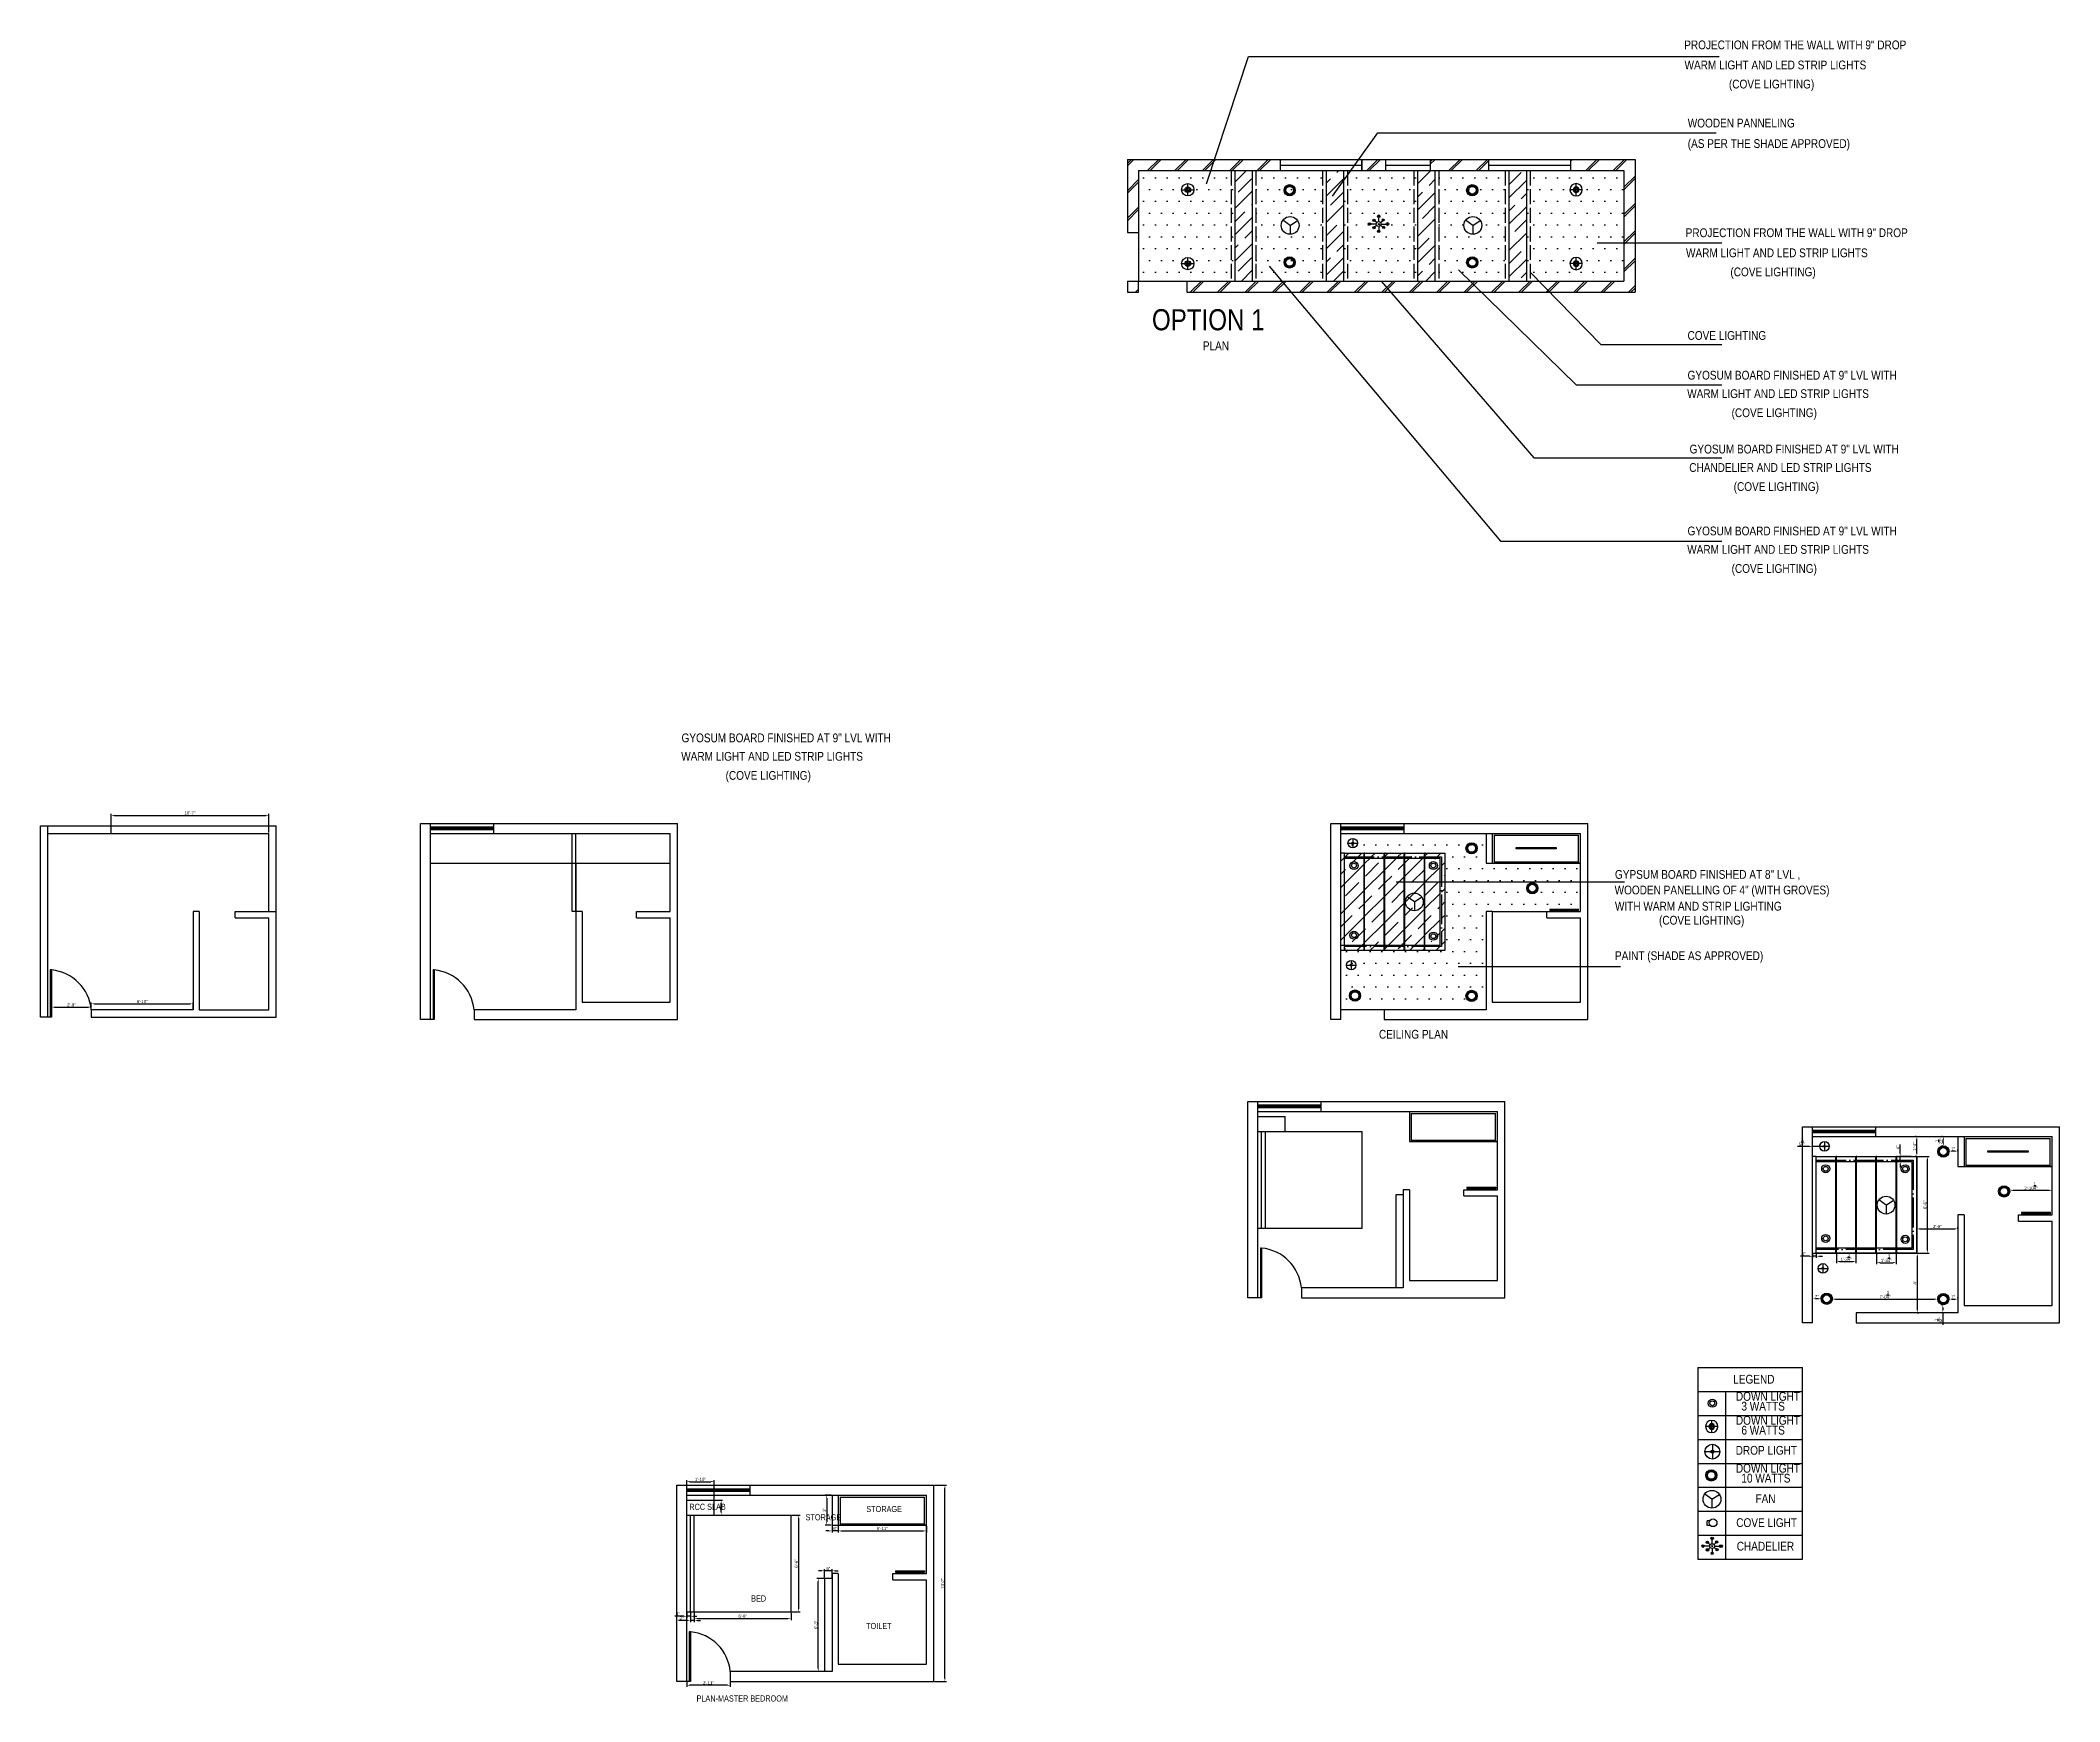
# Model space of a CAD drawing. Header units: millimetres. Extents: x 543 to 4497, y -1075 to 1315.
# Drawn here: x 1325 to 2951, y -23 to 1315 of the extents above; entities that cross this region are included whole.
import ezdxf

# ---------------------------------------------------------------- set-up
doc = ezdxf.new("R2010")
doc.units = ezdxf.units.MM
doc.linetypes.add('ACAD_ISO02W100', pattern=[15, 12, -3])
doc.linetypes.add('ACAD_ISO04W100', pattern=[30, 24, -3, 0, -3])
doc.layers.add('TXT', color=7, linetype='Continuous', lineweight=25)
doc.styles.add('stylus BT', font='swissc.ttf')
doc.dimstyles.new('ISO-25', dxfattribs={"dimtxt": 2.5, "dimasz": 2.5, "dimexe": 1.25, "dimexo": 0.625, "dimtad": 1, "dimlunit": 4, "dimtxsty": 'Standard', "dimcen": 2.5, "dimadec": 0, "dimazin": 0, "dimtfac": 1, "dimtmove": 0, "dimatfit": 3, "dimfxl": 1, "dimarcsym": 0})

msp = doc.modelspace()

# ---------------------------------------------------------------- texts
at = {"layer": 'TXT', "style": 'stylus BT'}
for s, height, p in [('PROJECTION FROM THE WALL WITH 9" DROP', 7.05594, (2648.608, 1307.684)), ('WARM LIGHT AND LED STRIP LIGHTS ', 7.05594, (2648.864, 1291.505)), ('(COVE LIGHTING)', 7.05594, (2684.635, 1276.14)), ('WOODEN PANNELING ', 7.05594, (2651.449, 1244.728)), ('(AS PER THE SHADE APPROVED)', 7.05594, (2651.449, 1228.193)), ('PROJECTION FROM THE WALL WITH 9" DROP', 7.05594, (2649.784, 1156.386)), ('WARM LIGHT AND LED STRIP LIGHTS ', 7.05594, (2650.04, 1140.206)), ('(COVE LIGHTING)', 7.05594, (2685.811, 1124.842)), ('OPTION 1', 16.9629, (2219.88, 1081.359)), ('COVE LIGHTING', 7.05594, (2651.296, 1073.635)), ('PLAN', 7.0559, (2260.86, 1065.317)), ('GYOSUM BOARD FINISHED AT 9" LVL WITH', 7.05594, (2651.296, 1041.631)), ('WARM LIGHT AND LED STRIP LIGHTS ', 7.05594, (2651.015, 1026.764)), ('(COVE LIGHTING)', 7.05594, (2686.786, 1011.399)), ('GYOSUM BOARD FINISHED AT 9" LVL WITH', 7.05594, (2652.966, 982.135)), ('CHANDELIER AND LED STRIP LIGHTS ', 7.05594, (2652.685, 967.269)), ('(COVE LIGHTING)', 7.05594, (2688.456, 951.904)), ('GYOSUM BOARD FINISHED AT 9" LVL WITH', 7.05594, (2651.296, 916.152)), ('WARM LIGHT AND LED STRIP LIGHTS ', 7.05594, (2651.015, 901.286)), ('(COVE LIGHTING)', 7.05594, (2686.786, 885.921)), ('GYOSUM BOARD FINISHED AT 9" LVL WITH', 7.05594, (1840.983, 749.499)), ('WARM LIGHT AND LED STRIP LIGHTS ', 7.05594, (1840.702, 734.632)), ('(COVE LIGHTING)', 7.05594, (1876.472, 719.267)), ('WOODEN PANELLING OF 4" (WITH GROVES)', 7.05594, (2592.542, 626.959)), ('GYPSUM BOARD FINISHED AT 8" LVL ,', 7.05594, (2592.823, 639.505)), ('WITH WARM AND STRIP LIGHTING', 7.05594, (2592.823, 613.908)), ('(COVE LIGHTING)', 7.05594, (2628.313, 602.609)), ('PAINT (SHADE AS APPROVED)', 7.05594, (2592.823, 574.042)), ('CEILING PLAN', 7.05594, (2402.731, 510.751)), ('LEGEND', 7.0559, (2688.097, 232.885)), ('DOWN LIGHT', 7.0559, (2690.243, 219.077)), ('  3 WATTS', 7.0559, (2690.164, 211.137)), ('DOWN LIGHT', 7.0559, (2690.243, 199.765)), ('  6 WATTS', 7.0559, (2690.164, 191.825)), ('DROP LIGHT', 7.0559, (2690.086, 175.622)), ('DOWN LIGHT', 7.0559, (2690.243, 161.142)), ('  10 WATTS', 7.0559, (2690.164, 153.202)), ('RCC SLAB', 4.9203, (1847.269, 131.179)), ('STORAGE', 4.9203, (1989.812, 129.417)), ('FAN', 7.0559, (2705.987, 136.702)), ('STORAGE', 4.9203, (1940.889, 122.763)), ('COVE LIGHT', 7.0559, (2690.536, 117.371)), ('CHADELIER', 7.0559, (2690.924, 98.392)), ('BED', 4.9203, (1897.037, 57.352)), ('TOILET', 4.9203, (1989.649, 35.169)), ('PLAN-MASTER BEDROOM', 4.92032, (1853.074, -23.192))]:
    msp.add_text(s, height=height, dxfattribs=at).set_placement(p)

# ---------------------------------------------------------------- blocks, each defined once
blk = doc.blocks.new('*D5')
at = {"color": 0, "lineweight": -2}
for p, q in [((1929.8, 127), (1936.6, 127)), ((1935.3, 124.5), (1935.3, 51.5)), ((1929.8, 49), (1936.6, 49))]:
    blk.add_line(p, q, dxfattribs=at)
at = {"color": 0}
for points in [[(1934.9, 124.5), (1935.7, 124.5), (1935.3, 127)], [(1934.9, 51.5), (1935.7, 51.5), (1935.3, 49)]]:
    blk.add_solid(points, dxfattribs=at)
at = {"layer": 'Defpoints', "color": 0}
for p in [(1929.2, 127), (1929.2, 49), (1935.3, 49)]:
    blk.add_point(p, dxfattribs=at)
at = {"color": 0, "insert": (1933.4, 88), "char_height": 2.5, "attachment_point": 5, "rotation": 90}
blk.add_mtext('6\'-6"', dxfattribs=at)
blk = doc.blocks.new('*D6')
at = {"color": 0, "lineweight": -2}
for p, q in [((1851.2, 48.3), (1851.2, 42.4)), ((1853.7, 43.6), (1926.7, 43.6)), ((1929.2, 48.3), (1929.2, 42.4))]:
    blk.add_line(p, q, dxfattribs=at)
at = {"color": 0}
for points in [[(1853.7, 44), (1853.7, 43.2), (1851.2, 43.6)], [(1926.7, 44), (1926.7, 43.2), (1929.2, 43.6)]]:
    blk.add_solid(points, dxfattribs=at)
at = {"layer": 'Defpoints', "color": 0}
for p in [(1851.2, 49), (1929.2, 49), (1929.2, 43.6)]:
    blk.add_point(p, dxfattribs=at)
at = {"color": 0, "insert": (1890.2, 45.5), "char_height": 2.5, "attachment_point": 5}
blk.add_mtext('6\'-6"', dxfattribs=at)
blk = doc.blocks.new('*D7')
at = {"color": 0, "lineweight": -2}
for p, q in [((1845.7, 42.1), (1838.6, 42.1)), ((1848.2, 48.3), (1848.2, 40.8)), ((1851.2, 42.1), (1848.2, 42.1)), ((1851.2, 48.3), (1851.2, 40.8)), ((1853.7, 42.1), (1856.2, 42.1))]:
    blk.add_line(p, q, dxfattribs=at)
at = {"color": 0}
for points in [[(1845.7, 42.5), (1845.7, 41.7), (1848.2, 42.1)], [(1853.7, 42.5), (1853.7, 41.7), (1851.2, 42.1)]]:
    blk.add_solid(points, dxfattribs=at)
at = {"layer": 'Defpoints', "color": 0}
for p in [(1848.2, 49), (1851.2, 49), (1848.2, 42.1)]:
    blk.add_point(p, dxfattribs=at)
at = {"color": 0, "insert": (1840.9, 44), "char_height": 2.5, "attachment_point": 5}
blk.add_mtext('3"', dxfattribs=at)
blk = doc.blocks.new('*D8')
at = {"color": 0, "lineweight": -2}
for p, q in [((1842.7, 45.5), (1835.6, 45.5)), ((1845.2, 48.3), (1845.2, 44.3)), ((1848.2, 45.5), (1845.2, 45.5)), ((1848.2, 48.3), (1848.2, 44.3)), ((1850.7, 45.5), (1853.2, 45.5))]:
    blk.add_line(p, q, dxfattribs=at)
at = {"color": 0}
for points in [[(1842.7, 45.9), (1842.7, 45.1), (1845.2, 45.5)], [(1850.7, 45.9), (1850.7, 45.1), (1848.2, 45.5)]]:
    blk.add_solid(points, dxfattribs=at)
at = {"layer": 'Defpoints', "color": 0}
for p in [(1845.2, 49), (1848.2, 49), (1845.2, 45.5)]:
    blk.add_point(p, dxfattribs=at)
at = {"color": 0, "insert": (1837.9, 47.4), "char_height": 2.5, "attachment_point": 5}
blk.add_mtext('3"', dxfattribs=at)
blk = doc.blocks.new('*D9')
at = {"color": 0, "lineweight": -2}
for p, q in [((1845.2, 139.6), (1845.2, 155.2)), ((1847.7, 153.9), (1864.7, 153.9)), ((1867.2, 139.6), (1867.2, 155.2))]:
    blk.add_line(p, q, dxfattribs=at)
at = {"color": 0}
for points in [[(1847.7, 154.4), (1847.7, 153.5), (1845.2, 153.9)], [(1864.7, 154.4), (1864.7, 153.5), (1867.2, 153.9)]]:
    blk.add_solid(points, dxfattribs=at)
at = {"layer": 'Defpoints', "color": 0}
for p in [(1867.2, 153.9), (1845.2, 139), (1867.2, 139)]:
    blk.add_point(p, dxfattribs=at)
at = {"color": 0, "insert": (1856.2, 155.8), "char_height": 2.5, "attachment_point": 5}
blk.add_mtext('1\'-10"', dxfattribs=at)
blk = doc.blocks.new('*D10')
at = {"color": 0, "lineweight": -2}
for p, q in [((1867.8, 139), (1874.1, 139)), ((1872.9, 129.5), (1872.9, 136.5)), ((1867.8, 127), (1874.1, 127))]:
    blk.add_line(p, q, dxfattribs=at)
at = {"color": 0}
for points in [[(1872.5, 136.5), (1873.3, 136.5), (1872.9, 139)], [(1872.5, 129.5), (1873.3, 129.5), (1872.9, 127)]]:
    blk.add_solid(points, dxfattribs=at)
at = {"layer": 'Defpoints', "color": 0}
for p in [(1867.2, 139), (1872.9, 139), (1867.2, 127)]:
    blk.add_point(p, dxfattribs=at)
at = {"color": 0, "insert": (1871, 133), "char_height": 2.5, "attachment_point": 5, "rotation": 90}
blk.add_mtext("1'", dxfattribs=at)
blk = doc.blocks.new('*D11')
at = {"color": 0, "lineweight": -2}
for p, q in [((1961.6, 143), (1956.7, 143)), ((1957.9, 140.5), (1957.9, 121.5)), ((1961.6, 119), (1956.7, 119))]:
    blk.add_line(p, q, dxfattribs=at)
at = {"color": 0}
for points in [[(1957.5, 140.5), (1958.3, 140.5), (1957.9, 143)], [(1957.5, 121.5), (1958.3, 121.5), (1957.9, 119)]]:
    blk.add_solid(points, dxfattribs=at)
at = {"layer": 'Defpoints', "color": 0}
for p in [(1962.2, 143), (1957.9, 119), (1962.2, 119)]:
    blk.add_point(p, dxfattribs=at)
at = {"color": 0, "insert": (1956, 131), "char_height": 2.5, "attachment_point": 5, "rotation": 90}
blk.add_mtext("2'", dxfattribs=at)
blk = doc.blocks.new('*D12')
at = {"color": 0, "lineweight": -2}
for p, q in [((1959.7, 114.2), (1957.2, 114.2)), ((1962.2, 118.3), (1962.2, 112.9)), ((1967.2, 114.2), (1962.2, 114.2)), ((1967.2, 118.3), (1967.2, 112.9)), ((1969.7, 114.2), (1972.2, 114.2))]:
    blk.add_line(p, q, dxfattribs=at)
at = {"color": 0}
for points in [[(1959.7, 114.6), (1959.7, 113.8), (1962.2, 114.2)], [(1969.7, 114.6), (1969.7, 113.8), (1967.2, 114.2)]]:
    blk.add_solid(points, dxfattribs=at)
at = {"layer": 'Defpoints', "color": 0}
for p in [(1962.2, 119), (1962.2, 114.2), (1967.2, 119)]:
    blk.add_point(p, dxfattribs=at)
at = {"color": 0, "insert": (1964.7, 116.1), "char_height": 2.5, "attachment_point": 5}
blk.add_mtext('5"', dxfattribs=at)
blk = doc.blocks.new('*D13')
at = {"color": 0, "lineweight": -2}
for p, q in [((1967.2, 118.3), (1967.2, 112.9)), ((1969.7, 114.2), (2035.7, 114.2)), ((2038.2, 118.3), (2038.2, 112.9))]:
    blk.add_line(p, q, dxfattribs=at)
at = {"color": 0}
for points in [[(1969.7, 114.6), (1969.7, 113.8), (1967.2, 114.2)], [(2035.7, 114.6), (2035.7, 113.8), (2038.2, 114.2)]]:
    blk.add_solid(points, dxfattribs=at)
at = {"layer": 'Defpoints', "color": 0}
for p in [(1967.2, 119), (2038.2, 119), (2038.2, 114.2)]:
    blk.add_point(p, dxfattribs=at)
at = {"color": 0, "insert": (2002.7, 116.1), "char_height": 2.5, "attachment_point": 5}
blk.add_mtext('5\'-11"', dxfattribs=at)
blk = doc.blocks.new('*D14')
at = {"color": 0, "lineweight": -2}
for p, q in [((2044.8, 151), (2054.4, 151)), ((2053.1, -4.5), (2053.1, 148.5)), ((2044.8, -7), (2054.4, -7))]:
    blk.add_line(p, q, dxfattribs=at)
at = {"color": 0}
for points in [[(2052.7, 148.5), (2053.6, 148.5), (2053.1, 151)], [(2052.7, -4.5), (2053.6, -4.5), (2053.1, -7)]]:
    blk.add_solid(points, dxfattribs=at)
at = {"layer": 'Defpoints', "color": 0}
for p in [(2044.2, 151), (2053.1, 151), (2044.2, -7)]:
    blk.add_point(p, dxfattribs=at)
at = {"color": 0, "insert": (2051.3, 72), "char_height": 2.5, "attachment_point": 5, "rotation": 90}
blk.add_mtext('13\'-2"', dxfattribs=at)
blk = doc.blocks.new('*D15')
at = {"color": 0, "lineweight": -2}
for p, q in [((1845.2, -7.7), (1845.2, -11.3)), ((1877.7, -10.1), (1847.7, -10.1)), ((1880.2, -7.7), (1880.2, -11.3))]:
    blk.add_line(p, q, dxfattribs=at)
at = {"color": 0}
for points in [[(1847.7, -9.6), (1847.7, -10.5), (1845.2, -10.1)], [(1877.7, -9.6), (1877.7, -10.5), (1880.2, -10.1)]]:
    blk.add_solid(points, dxfattribs=at)
at = {"layer": 'Defpoints', "color": 0}
for p in [(1845.2, -7), (1845.2, -10.1), (1880.2, -7)]:
    blk.add_point(p, dxfattribs=at)
at = {"color": 0, "insert": (1862.7, -8.2), "char_height": 2.5, "attachment_point": 5}
blk.add_mtext('2\'-11"', dxfattribs=at)
blk = doc.blocks.new('*D16')
at = {"color": 0, "lineweight": -2}
for p, q in [((1955.6, 76), (1949.9, 76)), ((1951.1, 3.5), (1951.1, 73.5)), ((1955.6, 1), (1949.9, 1))]:
    blk.add_line(p, q, dxfattribs=at)
at = {"color": 0}
for points in [[(1950.7, 73.5), (1951.5, 73.5), (1951.1, 76)], [(1950.7, 3.5), (1951.5, 3.5), (1951.1, 1)]]:
    blk.add_solid(points, dxfattribs=at)
at = {"layer": 'Defpoints', "color": 0}
for p in [(1951.1, 76), (1956.2, 76), (1956.2, 1)]:
    blk.add_point(p, dxfattribs=at)
at = {"color": 0, "insert": (1949.2, 38.5), "char_height": 2.5, "attachment_point": 5, "rotation": 90}
blk.add_mtext('6\'-3"', dxfattribs=at)
blk = doc.blocks.new('*D17')
at = {"color": 0, "lineweight": -2}
for p, q in [((1953.7, 82.1), (1951.2, 82.1)), ((1956.2, 76.6), (1956.2, 83.3)), ((1962.2, 82.1), (1956.2, 82.1)), ((1962.2, 76.6), (1962.2, 83.3)), ((1964.7, 82.1), (1967.2, 82.1))]:
    blk.add_line(p, q, dxfattribs=at)
at = {"color": 0}
for points in [[(1953.7, 82.5), (1953.7, 81.7), (1956.2, 82.1)], [(1964.7, 82.5), (1964.7, 81.7), (1962.2, 82.1)]]:
    blk.add_solid(points, dxfattribs=at)
at = {"layer": 'Defpoints', "color": 0}
for p in [(1956.2, 82.1), (1956.2, 76), (1962.2, 76)]:
    blk.add_point(p, dxfattribs=at)
at = {"color": 0, "insert": (1959.2, 84), "char_height": 2.5, "attachment_point": 5}
blk.add_mtext('6"', dxfattribs=at)
blk = doc.blocks.new('*D82')
at = {"color": 0, "lineweight": -2}
for p, q in [((2749.5, 335.5), (2742.4, 335.5)), ((2752, 337.2), (2752, 334.2)), ((2755, 335.5), (2752, 335.5)), ((2755, 337.2), (2755, 334.2)), ((2757.5, 335.5), (2760, 335.5))]:
    blk.add_line(p, q, dxfattribs=at)
for points in [[(2749.5, 335.9), (2749.5, 335), (2752, 335.5)], [(2757.5, 335.9), (2757.5, 335), (2755, 335.5)]]:
    blk.add_solid(points, dxfattribs=at)
at = {"layer": 'Defpoints', "color": 0, "lineweight": -2}
for p in [(2752, 337.9), (2752, 335.5), (2755, 337.9)]:
    blk.add_point(p, dxfattribs=at)
at = {"color": 0, "lineweight": -2, "insert": (2744.7, 337.3), "char_height": 2.5, "attachment_point": 5}
blk.add_mtext('3"', dxfattribs=at)
blk = doc.blocks.new('*D83')
at = {"color": 0, "lineweight": -2}
for p, q in [((2771.2, 337.2), (2771.2, 330)), ((2773.7, 331.3), (2784.4, 331.3)), ((2786.9, 337.2), (2786.9, 330))]:
    blk.add_line(p, q, dxfattribs=at)
for points in [[(2773.7, 331.7), (2773.7, 330.8), (2771.2, 331.3)], [(2784.4, 331.7), (2784.4, 330.8), (2786.9, 331.3)]]:
    blk.add_solid(points, dxfattribs=at)
at = {"layer": 'Defpoints', "color": 0, "lineweight": -2}
for p in [(2771.2, 337.9), (2786.9, 337.9), (2786.9, 331.3)]:
    blk.add_point(p, dxfattribs=at)
at = {"color": 0, "lineweight": -2, "insert": (2779, 334.8), "char_height": 2.5, "attachment_point": 5}
blk.add_mtext('1\'-3{\\H1.000000x;\\S3/4;}"', dxfattribs=at)
blk = doc.blocks.new('*D84')
at = {"color": 0, "lineweight": -2}
for p, q in [((2803.6, 337.2), (2803.6, 329.1)), ((2806.1, 330.3), (2816.8, 330.3)), ((2819.3, 337.2), (2819.3, 329.1))]:
    blk.add_line(p, q, dxfattribs=at)
for points in [[(2806.1, 330.8), (2806.1, 329.9), (2803.6, 330.3)], [(2816.8, 330.8), (2816.8, 329.9), (2819.3, 330.3)]]:
    blk.add_solid(points, dxfattribs=at)
at = {"layer": 'Defpoints', "color": 0, "lineweight": -2}
for p in [(2803.6, 337.9), (2819.3, 337.9), (2819.3, 330.3)]:
    blk.add_point(p, dxfattribs=at)
at = {"color": 0, "lineweight": -2, "insert": (2811.4, 333.9), "char_height": 2.5, "attachment_point": 5}
blk.add_mtext('1\'-3{\\H1.000000x;\\S3/4;}"', dxfattribs=at)
blk = doc.blocks.new('*D85')
at = {"color": 0, "lineweight": -2}
for p, q in [((2836.6, 415.9), (2845.8, 415.9)), ((2844.5, 340.4), (2844.5, 413.4)), ((2836.6, 337.9), (2845.8, 337.9))]:
    blk.add_line(p, q, dxfattribs=at)
for points in [[(2844.1, 413.4), (2844.9, 413.4), (2844.5, 415.9)], [(2844.1, 340.4), (2844.9, 340.4), (2844.5, 337.9)]]:
    blk.add_solid(points, dxfattribs=at)
at = {"layer": 'Defpoints', "color": 0, "lineweight": -2}
for p in [(2836, 415.9), (2844.5, 415.9), (2836, 337.9)]:
    blk.add_point(p, dxfattribs=at)
at = {"color": 0, "lineweight": -2, "insert": (2842.6, 376.9), "char_height": 2.5, "attachment_point": 5, "rotation": 90}
blk.add_mtext('6\'-6"', dxfattribs=at)
blk = doc.blocks.new('*D102')
at = {"color": 0, "lineweight": -2}
for p, q in [((2836.3, 335.4), (2836.3, 292.4)), ((2836.6, 337.9), (2837.5, 337.9)), ((2836.6, 289.9), (2837.5, 289.9))]:
    blk.add_line(p, q, dxfattribs=at)
for points in [[(2835.9, 335.4), (2836.7, 335.4), (2836.3, 337.9)], [(2835.9, 292.4), (2836.7, 292.4), (2836.3, 289.9)]]:
    blk.add_solid(points, dxfattribs=at)
at = {"layer": 'Defpoints', "color": 0, "lineweight": -2}
for p in [(2836, 337.9), (2836, 289.9), (2836.3, 289.9)]:
    blk.add_point(p, dxfattribs=at)
at = {"color": 0, "lineweight": -2, "insert": (2834.4, 313.9), "char_height": 2.5, "attachment_point": 5, "rotation": 90}
blk.add_mtext("4'", dxfattribs=at)
blk = doc.blocks.new('*D103')
at = {"color": 0, "lineweight": -2}
for p, q in [((2836, 357.9), (2836, 358.8)), ((2869, 357.9), (2869, 358.8)), ((2838.5, 357.5), (2866.5, 357.5))]:
    blk.add_line(p, q, dxfattribs=at)
for points in [[(2838.5, 358), (2838.5, 357.1), (2836, 357.5)], [(2866.5, 358), (2866.5, 357.1), (2869, 357.5)]]:
    blk.add_solid(points, dxfattribs=at)
at = {"layer": 'Defpoints', "color": 0, "lineweight": -2}
for p in [(2836, 357.3), (2869, 357.5), (2869, 357.3)]:
    blk.add_point(p, dxfattribs=at)
at = {"color": 0, "lineweight": -2, "insert": (2852.5, 359.4), "char_height": 2.5, "attachment_point": 5}
blk.add_mtext('2\'-9"', dxfattribs=at)
blk = doc.blocks.new('light 1')
at = {"color": 92}
for p, q in [((3170.1, 887.6), (3182.1, 887.6)), ((3176.1, 893.5), (3176.1, 881.6))]:
    blk.add_line(p, q, dxfattribs=at)
at = {"color": 3, "linetype": 'ByBlock'}
blk.add_circle((3176.1, 887.6), 5.96, dxfattribs=at)
at = {"color": 92}
blk.add_circle((3176.1, 887.6), 1.19, dxfattribs=at)
blk = doc.blocks.new('light')
at = {"color": 6}
for p, q in [((4546.3, 616.7), (4559.1, 616.7)), ((4552.7, 610.3), (4552.7, 623.1))]:
    blk.add_line(p, q, dxfattribs=at)
for radius in [6.39, 2.94, 2.94, 1.96]:
    blk.add_circle((4552.7, 616.7), radius, dxfattribs=at)
at = {"color": 6, "linetype": 'ByBlock'}
blk.add_circle((4552.7, 616.7), 6.39, dxfattribs=at)
blk = doc.blocks.new('chandelier')
for p, q in [((4689.9, 469.5), (4689.9, 472.6)), ((4687.9, 467.5), (4683.5, 467.5)), ((4688.3, 468.6), (4686.8, 469.9)), ((4688.4, 466.3), (4686.9, 465.1)), ((4689.9, 465.6), (4689.9, 462.5)), ((4691.3, 466.3), (4693.1, 465.2)), ((4691.4, 468.7), (4692.9, 470.2)), ((4691.8, 467.5), (4695.9, 467.5))]:
    blk.add_line(p, q)
for centre, radius in [((4689.9, 473.7), 1.07), ((4689.9, 473.7), 0.494), ((4693.5, 470.8), 0.873), ((4682.5, 467.5), 1.01), ((4682.5, 467.5), 0.503), ((4686.1, 470.5), 0.94), ((4686.1, 464.5), 1.01), ((4686.1, 470.5), 0.416), ((4686.1, 464.5), 0.491), ((4689.9, 467.5), 1.94), ((4689.9, 461.6), 0.872), ((4689.9, 467.5), 0.388), ((4689.9, 461.6), 0.406), ((4693.9, 464.7), 0.94), ((4693.5, 470.8), 0.422), ((4693.9, 464.7), 0.418), ((4697, 467.5), 1.11), ((4697, 467.5), 0.572)]:
    blk.add_circle(centre, radius)
blk = doc.blocks.new('*D107')
at = {"color": 0, "lineweight": -2}
for p, q in [((2835.4, 431.9), (2834.7, 431.9)), ((2836, 418.4), (2836, 429.4)), ((2835.4, 415.9), (2834.7, 415.9))]:
    blk.add_line(p, q, dxfattribs=at)
for points in [[(2835.6, 429.4), (2836.4, 429.4), (2836, 431.9)], [(2835.6, 418.4), (2836.4, 418.4), (2836, 415.9)]]:
    blk.add_solid(points, dxfattribs=at)
at = {"layer": 'Defpoints', "color": 0, "lineweight": -2}
for p in [(2836, 431.9), (2836, 431.9), (2836, 415.9)]:
    blk.add_point(p, dxfattribs=at)
at = {"color": 0, "lineweight": -2, "insert": (2834.1, 423.9), "char_height": 2.5, "attachment_point": 5, "rotation": 90}
blk.add_mtext('1\'-4"', dxfattribs=at)
blk = doc.blocks.new('*D108')
at = {"color": 0, "lineweight": -2}
for p, q in [((2822.6, 418.4), (2822.6, 425.4)), ((2831.4, 415.9), (2821.4, 415.9)), ((2831.4, 411.9), (2821.4, 411.9)), ((2822.6, 411.9), (2822.6, 415.9)), ((2822.6, 409.4), (2822.6, 406.9))]:
    blk.add_line(p, q, dxfattribs=at)
for points in [[(2822.2, 418.4), (2823, 418.4), (2822.6, 415.9)], [(2822.2, 409.4), (2823, 409.4), (2822.6, 411.9)]]:
    blk.add_solid(points, dxfattribs=at)
at = {"layer": 'Defpoints', "color": 0, "lineweight": -2}
for p in [(2822.6, 415.9), (2832, 415.9), (2832, 411.9)]:
    blk.add_point(p, dxfattribs=at)
at = {"color": 0, "lineweight": -2, "insert": (2820.7, 423.1), "char_height": 2.5, "attachment_point": 5, "rotation": 90}
blk.add_mtext('4"', dxfattribs=at)
blk = doc.blocks.new('*D113')
at = {"color": 0, "lineweight": -2}
for p, q in [((2910.8, 388.3), (2910.8, 389.9)), ((2913.3, 388.6), (2942.5, 388.6)), ((2945, 388.3), (2945, 389.9))]:
    blk.add_line(p, q, dxfattribs=at)
for points in [[(2913.3, 389), (2913.3, 388.2), (2910.8, 388.6)], [(2942.5, 389), (2942.5, 388.2), (2945, 388.6)]]:
    blk.add_solid(points, dxfattribs=at)
at = {"layer": 'Defpoints', "color": 0, "lineweight": -2}
for p in [(2910.8, 387.7), (2945, 388.6), (2945, 387.7)]:
    blk.add_point(p, dxfattribs=at)
at = {"color": 0, "lineweight": -2, "insert": (2927.9, 392.1), "char_height": 2.5, "attachment_point": 5}
blk.add_mtext('2\'-10{\\H1.000000x;\\S1/4;}"', dxfattribs=at)
blk = doc.blocks.new('*D114')
at = {"color": 0, "lineweight": -2}
for p, q in [((2856.7, 431.9), (2856.1, 431.9)), ((2856.7, 424.4), (2856.1, 424.4)), ((2857.3, 426.9), (2857.3, 429.4))]:
    blk.add_line(p, q, dxfattribs=at)
for points in [[(2856.9, 429.4), (2857.8, 429.4), (2857.3, 431.9)], [(2856.9, 426.9), (2857.8, 426.9), (2857.3, 424.4)]]:
    blk.add_solid(points, dxfattribs=at)
at = {"layer": 'Defpoints', "color": 0, "lineweight": -2}
for p in [(2857.3, 431.9), (2857.3, 431.9), (2857.3, 424.4)]:
    blk.add_point(p, dxfattribs=at)
at = {"color": 0, "lineweight": -2, "insert": (2853.8, 428.1), "char_height": 2.5, "attachment_point": 5, "rotation": 90}
blk.add_mtext('7{\\H1.000000x;\\S1/2;}"', dxfattribs=at)
blk = doc.blocks.new('*D115')
at = {"color": 0, "lineweight": -2}
for p, q in [((2861.9, 420.5), (2861.9, 421.4)), ((2866.5, 420.1), (2864.4, 420.1)), ((2869, 420.5), (2869, 421.4))]:
    blk.add_line(p, q, dxfattribs=at)
for points in [[(2864.4, 420.6), (2864.4, 419.7), (2861.9, 420.1)], [(2866.5, 420.6), (2866.5, 419.7), (2869, 420.1)]]:
    blk.add_solid(points, dxfattribs=at)
at = {"layer": 'Defpoints', "color": 0, "lineweight": -2}
for p in [(2861.9, 420.1), (2861.9, 419.9), (2869, 419.9)]:
    blk.add_point(p, dxfattribs=at)
at = {"color": 0, "lineweight": -2, "insert": (2865.4, 422), "char_height": 2.5, "attachment_point": 5}
blk.add_mtext('7"', dxfattribs=at)
blk = doc.blocks.new('*D116')
at = {"color": 0, "lineweight": -2}
for p, q in [((2749.5, 424), (2739.9, 424)), ((2752, 424.6), (2752, 425.2)), ((2757.8, 424), (2752, 424)), ((2757.8, 424.6), (2757.8, 425.2)), ((2760.3, 424), (2762.8, 424))]:
    blk.add_line(p, q, dxfattribs=at)
for points in [[(2749.5, 424.4), (2749.5, 423.6), (2752, 424)], [(2760.3, 424.4), (2760.3, 423.6), (2757.8, 424)]]:
    blk.add_solid(points, dxfattribs=at)
at = {"layer": 'Defpoints', "color": 0, "lineweight": -2}
for p in [(2752, 424), (2752, 424), (2757.8, 424)]:
    blk.add_point(p, dxfattribs=at)
at = {"color": 0, "lineweight": -2, "insert": (2743.4, 427.5), "char_height": 2.5, "attachment_point": 5}
blk.add_mtext('5{\\H1.000000x;\\S3/4;}"', dxfattribs=at)
blk = doc.blocks.new('*D117')
at = {"color": 0, "lineweight": -2}
for p, q in [((2767.9, 300.6), (2767.9, 299.7)), ((2770.4, 300.9), (2850.3, 300.9)), ((2852.8, 301.6), (2852.8, 302.2))]:
    blk.add_line(p, q, dxfattribs=at)
for points in [[(2770.4, 301.4), (2770.4, 300.5), (2767.9, 300.9)], [(2850.3, 301.4), (2850.3, 300.5), (2852.8, 300.9)]]:
    blk.add_solid(points, dxfattribs=at)
at = {"layer": 'Defpoints', "color": 0, "lineweight": -2}
for p in [(2767.9, 301.2), (2852.8, 300.9), (2852.8, 300.9)]:
    blk.add_point(p, dxfattribs=at)
at = {"color": 0, "lineweight": -2, "insert": (2810.4, 304.5), "char_height": 2.5, "attachment_point": 5}
blk.add_mtext('7\'-0{\\H1.000000x;\\S3/4;}"', dxfattribs=at)
blk = doc.blocks.new('*D118')
at = {"color": 0, "lineweight": -2}
for p, q in [((2861.9, 301.6), (2861.9, 302.2)), ((2864.4, 300.9), (2866.5, 300.9)), ((2869, 301.6), (2869, 302.2))]:
    blk.add_line(p, q, dxfattribs=at)
for points in [[(2864.4, 301.4), (2864.4, 300.5), (2861.9, 300.9)], [(2866.5, 301.4), (2866.5, 300.5), (2869, 300.9)]]:
    blk.add_solid(points, dxfattribs=at)
at = {"layer": 'Defpoints', "color": 0, "lineweight": -2}
for p in [(2861.9, 300.9), (2869, 300.9), (2869, 300.9)]:
    blk.add_point(p, dxfattribs=at)
at = {"color": 0, "lineweight": -2, "insert": (2865.4, 302.8), "char_height": 2.5, "attachment_point": 5}
blk.add_mtext('7"', dxfattribs=at)
blk = doc.blocks.new('*D119')
at = {"color": 0, "lineweight": -2}
for p, q in [((2752, 301.8), (2752, 302.4)), ((2756.4, 301.2), (2754.5, 301.2)), ((2758.9, 301.8), (2758.9, 302.4))]:
    blk.add_line(p, q, dxfattribs=at)
for points in [[(2754.5, 301.6), (2754.5, 300.8), (2752, 301.2)], [(2756.4, 301.6), (2756.4, 300.8), (2758.9, 301.2)]]:
    blk.add_solid(points, dxfattribs=at)
at = {"layer": 'Defpoints', "color": 0, "lineweight": -2}
for p in [(2752, 301.2), (2752, 301.2), (2758.9, 301.2)]:
    blk.add_point(p, dxfattribs=at)
at = {"color": 0, "lineweight": -2, "insert": (2755.4, 303.1), "char_height": 2.5, "attachment_point": 5}
blk.add_mtext('7"', dxfattribs=at)
blk = doc.blocks.new('*D120')
at = {"color": 0, "lineweight": -2}
for p, q in [((2856.7, 296.4), (2855.6, 296.4)), ((2856.9, 293.9), (2856.9, 292.4)), ((2856.7, 289.9), (2855.6, 289.9)), ((2856.9, 289.9), (2856.9, 280.3))]:
    blk.add_line(p, q, dxfattribs=at)
for points in [[(2856.5, 293.9), (2857.3, 293.9), (2856.9, 296.4)], [(2856.5, 292.4), (2857.3, 292.4), (2856.9, 289.9)]]:
    blk.add_solid(points, dxfattribs=at)
at = {"layer": 'Defpoints', "color": 0, "lineweight": -2}
for p in [(2857.3, 296.4), (2856.9, 289.9), (2857.3, 289.9)]:
    blk.add_point(p, dxfattribs=at)
at = {"color": 0, "lineweight": -2, "insert": (2853.3, 283.8), "char_height": 2.5, "attachment_point": 5, "rotation": 90}
blk.add_mtext('6{\\H1.000000x;\\S1/2;}"', dxfattribs=at)
blk = doc.blocks.new('*D0')
at = {"color": 0, "lineweight": -2}
for p, q in [((1381.5, 676.7), (1381.5, 691.9)), ((1384, 690.6), (1506, 690.6)), ((1508.5, 676.7), (1508.5, 691.9))]:
    blk.add_line(p, q, dxfattribs=at)
at = {"color": 0}
for points in [[(1384, 691.1), (1384, 690.2), (1381.5, 690.6)], [(1506, 691.1), (1506, 690.2), (1508.5, 690.6)]]:
    blk.add_solid(points, dxfattribs=at)
at = {"layer": 'Defpoints', "color": 0}
for p in [(1508.5, 690.6), (1381.5, 676.1), (1508.5, 676.1)]:
    blk.add_point(p, dxfattribs=at)
at = {"color": 0, "insert": (1445, 692.5), "char_height": 2.5, "attachment_point": 5}
blk.add_mtext('10\'-7"', dxfattribs=at)
blk = doc.blocks.new('*D1')
at = {"color": 0, "lineweight": -2}
for p, q in [((1333.5, 534.7), (1333.5, 537.4)), ((1365.5, 534.7), (1365.5, 537.4)), ((1336, 536.1), (1363, 536.1))]:
    blk.add_line(p, q, dxfattribs=at)
at = {"color": 0}
for points in [[(1336, 536.6), (1336, 535.7), (1333.5, 536.1)], [(1363, 536.6), (1363, 535.7), (1365.5, 536.1)]]:
    blk.add_solid(points, dxfattribs=at)
at = {"layer": 'Defpoints', "color": 0}
for p in [(1333.5, 534.1), (1365.5, 536.1), (1365.5, 534.1)]:
    blk.add_point(p, dxfattribs=at)
at = {"color": 0, "insert": (1349.5, 538), "char_height": 2.5, "attachment_point": 5}
blk.add_mtext('2\'-8"', dxfattribs=at)
blk = doc.blocks.new('*D2')
at = {"color": 0, "lineweight": -2}
for p, q in [((1365.5, 534.7), (1365.5, 540)), ((1368, 538.8), (1445, 538.8)), ((1447.5, 534.7), (1447.5, 540))]:
    blk.add_line(p, q, dxfattribs=at)
at = {"color": 0}
for points in [[(1368, 539.2), (1368, 538.4), (1365.5, 538.8)], [(1445, 539.2), (1445, 538.4), (1447.5, 538.8)]]:
    blk.add_solid(points, dxfattribs=at)
at = {"layer": 'Defpoints', "color": 0}
for p in [(1447.5, 538.8), (1365.5, 534.1), (1447.5, 534.1)]:
    blk.add_point(p, dxfattribs=at)
at = {"color": 0, "insert": (1406.5, 540.7), "char_height": 2.5, "attachment_point": 5}
blk.add_mtext('6\'-10"', dxfattribs=at)

# ---------------------------------------------------------------- dimensions: what is measured, and where the dimension line sits
for base, p1, p2, picture, middle in [((1508.536, 690.646), (1381.536, 676.07), (1508.536, 676.07), '*D0', (1445.036, 692.521)), ((1365.536, 536.141), (1333.536, 534.07), (1365.536, 534.07), '*D1', (1349.536, 538.016)), ((1447.536, 538.794), (1365.536, 534.07), (1447.536, 534.07), '*D2', (1406.536, 540.669)), ((1867.205, 153.949), (1845.205, 138.955), (1867.205, 138.955), '*D9', (1856.205, 155.824)), ((1962.205, 114.177), (1967.205, 118.955), (1962.205, 118.955), '*D12', (1964.705, 116.052)), ((2038.205, 114.177), (1967.205, 118.955), (2038.205, 118.955), '*D13', (2002.705, 116.052)), ((1956.205, 82.088), (1962.205, 75.955), (1956.205, 75.955), '*D17', (1959.205, 83.963)), ((1929.205, 43.626), (1851.205, 48.955), (1929.205, 48.955), '*D6', (1890.205, 45.501)), ((1845.205, -10.055), (1880.205, -7.045), (1845.205, -7.045), '*D15', (1862.705, -8.18))]:
    dim = msp.add_linear_dim(base=base, p1=p1, p2=p2, dimstyle='ISO-25')
    dim.commit()
    dim.dimension.update_dxf_attribs({"geometry": picture, "text_midpoint": middle})
at = {"lineweight": -2}
for base, p1, p2, picture, middle in [((2751.9856, 423.9992), (2757.7514, 423.9992), (2751.9856, 423.9992), '*D116', (2743.4439, 427.5408)), ((2861.877, 420.134), (2868.986, 419.854), (2861.877, 419.854), '*D115', (2865.431, 422.009)), ((2944.986, 388.608), (2910.798, 387.723), (2944.986, 387.723), '*D113', (2927.892, 392.15)), ((2868.986, 357.547), (2835.986, 357.297), (2868.986, 357.297), '*D103', (2852.486, 359.422)), ((2786.886, 331.264), (2771.186, 337.854), (2786.886, 337.854), '*D83', (2779.036, 334.806)), ((2819.286, 330.346), (2803.586, 337.854), (2819.286, 337.854), '*D84', (2811.436, 333.888)), ((2751.986, 301.197), (2758.883, 301.197), (2751.986, 301.197), '*D119', (2755.434, 303.072)), ((2852.812, 300.949), (2767.948, 301.197), (2852.812, 300.949), '*D117', (2810.38, 304.491)), ((2868.986, 300.949), (2861.877, 300.949), (2868.986, 300.949), '*D118', (2865.431, 302.824))]:
    dim = msp.add_linear_dim(base=base, p1=p1, p2=p2, dimstyle='ISO-25', dxfattribs=at)
    dim.commit()
    dim.dimension.update_dxf_attribs({"geometry": picture, "text_midpoint": middle})
for base, p1, p2, picture, middle in [((2822.616, 415.854), (2831.986, 411.854), (2831.986, 415.854), '*D108', (2820.741, 423.145)), ((2835.986, 431.854), (2835.986, 415.854), (2835.986, 431.854), '*D107', (2834.111, 423.854)), ((2857.344, 431.854), (2857.344, 424.386), (2857.344, 431.854), '*D114', (2853.803, 428.12)), ((2844.5, 415.854), (2835.986, 337.854), (2835.986, 415.854), '*D85', (2842.625, 376.854)), ((2836.294, 289.854), (2835.986, 337.854), (2835.986, 289.854), '*D102', (2834.419, 313.854)), ((2856.885, 289.854), (2857.344, 296.417), (2857.344, 289.854), '*D120', (2853.344, 283.812))]:
    dim = msp.add_linear_dim(base=base, p1=p1, p2=p2, angle=90, dimstyle='ISO-25', dxfattribs=at)
    dim.commit()
    dim.dimension.update_dxf_attribs({"geometry": picture, "text_midpoint": middle})
dim = msp.add_linear_dim(base=(2751.986, 335.455), p1=(2754.986, 337.854), p2=(2751.986, 337.854), dimstyle='ISO-25', dxfattribs=at)
dim.commit()
dim.dimension.update_dxf_attribs({"geometry": '*D82', "text_midpoint": (2744.694, 335.455), "dimtype": 160})
for base, p1, p2, picture, middle in [((2053.134, 150.955), (2044.205, -7.045), (2044.205, 150.955), '*D14', (2051.259, 71.955)), ((1872.876, 138.955), (1867.205, 126.955), (1867.205, 138.955), '*D10', (1871.001, 132.955)), ((1957.906, 118.955), (1962.205, 142.955), (1962.205, 118.955), '*D11', (1956.031, 130.955)), ((1935.307, 48.955), (1929.205, 126.955), (1929.205, 48.955), '*D5', (1933.432, 87.955)), ((1951.103, 75.955), (1956.205, 0.955), (1956.205, 75.955), '*D16', (1949.228, 38.455))]:
    dim = msp.add_linear_dim(base=base, p1=p1, p2=p2, angle=90, dimstyle='ISO-25')
    dim.commit()
    dim.dimension.update_dxf_attribs({"geometry": picture, "text_midpoint": middle})
for base, p1, p2, picture, middle in [((1845.205, 45.501), (1848.205, 48.955), (1845.205, 48.955), '*D8', (1837.914, 45.501)), ((1848.205, 42.097), (1851.205, 48.955), (1848.205, 48.955), '*D7', (1840.914, 42.097))]:
    dim = msp.add_linear_dim(base=base, p1=p1, p2=p2, dimstyle='ISO-25')
    dim.commit()
    dim.dimension.update_dxf_attribs({"geometry": picture, "text_midpoint": middle, "dimtype": 160})

# ---------------------------------------------------------------- hatches: boundary and pattern name
at = {"linetype": 'ByBlock'}
h = msp.add_hatch(dxfattribs=at)
h.set_pattern_fill('JIS_LC_8A', color=256, scale=2, style=0)
h.set_pattern_definition([(45, (-2287.366, 699.428), (-11.030866, 11.030866), []), (45, (-2285.366, 699.428), (-11.030866, 11.030866), [])])
h.paths.add_polyline_path([(2323.069, 1218.967), (2200.069, 1218.967), (2200.069, 1159.967), (2209.069, 1159.967), (2209.069, 1209.967), (2323.069, 1209.967)])
h.paths.add_polyline_path([(2408.069, 1218.967), (2389.069, 1218.967), (2389.069, 1209.967), (2408.069, 1209.967)])
h.paths.add_polyline_path([(2491.069, 1218.967), (2444.069, 1218.967), (2444.069, 1209.967), (2491.069, 1209.967)])
h.paths.add_polyline_path([(2609.069, 1218.967), (2557.069, 1218.967), (2557.069, 1209.967), (2600.069, 1209.967), (2600.069, 1120.967), (2248.069, 1120.967), (2248.069, 1111.967), (2609.069, 1111.967)])
h.paths.add_polyline_path([(2209.069, 1120.967), (2200.069, 1120.967), (2200.069, 1111.967), (2209.069, 1111.967)])
h = msp.add_hatch(dxfattribs=at)
h.set_pattern_fill('DOTS', color=256, scale=6, style=0)
h.set_pattern_definition([(0, (-2287.366, 699.428), (4.7625, 9.525), [0, -9.525])])
h.paths.add_polyline_path([(2283.669, 1209.967), (2209.069, 1209.967), (2209.069, 1159.967), (2209.069, 1120.967), (2248.069, 1120.967), (2283.669, 1120.967)])
h.paths.add_polyline_path([(2243.751, 1194.575, -1), (2253.678, 1194.575, -1)], flags=16)
h.paths.add_polyline_path([(2253.678, 1134.994, -1), (2243.751, 1134.994, -1)], flags=16)
h.paths.add_polyline_path([(2357.269, 1209.967), (2303.669, 1209.967), (2303.669, 1120.967), (2357.269, 1120.967)])
h.paths.add_polyline_path([(2326.243, 1194.141, -1), (2335.308, 1194.141, -1)], flags=16)
h.paths.add_polyline_path([(2338.347, 1165.803, -1), (2323.993, 1165.803, -1)], flags=16)
h.paths.add_polyline_path([(2333.894, 1194.141, -1), (2327.657, 1194.141, -1)], flags=0)
h.paths.add_polyline_path([(2335.308, 1136.001, -1), (2326.243, 1136.001, -1)], flags=16)
h.paths.add_polyline_path([(2333.894, 1136.001, -1), (2327.657, 1136.001, -1)], flags=0)
h.paths.add_polyline_path([(2303.669, 1120.967), (2303.669, 1209.967), (2300.669, 1209.967), (2300.669, 1120.967)])
h.paths.add_polyline_path([(2286.669, 1209.967), (2283.669, 1209.967), (2283.669, 1120.967), (2286.669, 1120.967)])
h.paths.add_polyline_path([(2360.269, 1209.967), (2357.269, 1209.967), (2357.269, 1120.967), (2360.269, 1120.967)])
h.paths.add_polyline_path([(2377.269, 1209.967), (2374.269, 1209.967), (2374.269, 1120.967), (2377.269, 1120.967)])
h.paths.add_polyline_path([(2430.869, 1209.967), (2377.269, 1209.967), (2377.269, 1120.967), (2430.869, 1120.967)])
h.paths.add_polyline_path([(2396.1, 1166.957), (2400.565, 1166.957, -0.14777704), (2400.89, 1168.032), (2399.396, 1169.328, -0.69411755), (2397.745, 1169.944, -1.44067816), (2399.396, 1169.328), (2400.89, 1168.032, -0.25106832), (2402.507, 1168.898), (2402.507, 1172.068, -0.41421356), (2401.434, 1173.141, -1), (2403.58, 1173.141, -0.41421356), (2402.507, 1172.068), (2402.507, 1168.898, -0.23103802), (2404.038, 1168.151), (2405.524, 1169.633, -1.4953711), (2407.015, 1170.249, -0.66873033), (2405.524, 1169.633), (2404.038, 1168.151, -0.16717687), (2404.448, 1166.957), (2408.561, 1166.957, -1), (2410.772, 1166.957, -1), (2408.561, 1166.957), (2404.448, 1166.957, -0.17960565), (2403.978, 1165.69), (2405.749, 1164.648, -0.76398377), (2407.499, 1164.171, -1.30892832), (2405.749, 1164.648), (2403.978, 1165.69, -0.2183628), (2402.507, 1165.015), (2402.507, 1161.89, -0.41421356), (2403.379, 1161.018, -1), (2401.635, 1161.018, -0.41421356), (2402.507, 1161.89), (2402.507, 1165.015, -0.22137546), (2401.021, 1165.707), (2399.512, 1164.53, -1.40114155), (2397.71, 1163.911, -0.71370377), (2399.512, 1164.53), (2401.021, 1165.707, -0.17664073), (2400.565, 1166.957), (2396.1, 1166.957, -1), (2394.086, 1166.957, -1)], flags=0)
h.paths.add_polyline_path([(2399.512, 1164.53), (2401.021, 1165.707, -0.17664073), (2400.565, 1166.957), (2396.1, 1166.957, -1), (2394.086, 1166.957, -1), (2396.1, 1166.957), (2400.565, 1166.957, -0.14777704), (2400.89, 1168.032), (2399.396, 1169.328, -0.69411755), (2397.745, 1169.944, -1.44067816), (2399.396, 1169.328), (2400.89, 1168.032, -0.25106832), (2402.507, 1168.898), (2402.507, 1172.068, -0.41421356), (2401.434, 1173.141, -1), (2403.58, 1173.141, -0.41421356), (2402.507, 1172.068), (2402.507, 1168.898, -0.23103802), (2404.038, 1168.151), (2405.524, 1169.633, -1.4953711), (2407.015, 1170.249, -0.66873033), (2405.524, 1169.633), (2404.038, 1168.151, -0.16717687), (2404.448, 1166.957), (2408.561, 1166.957, -1), (2410.772, 1166.957, -1), (2408.561, 1166.957), (2404.448, 1166.957, -0.17960565), (2403.978, 1165.69), (2405.749, 1164.648, -0.76398377), (2407.499, 1164.171, -1.30892832), (2405.749, 1164.648), (2403.978, 1165.69, -0.2183628), (2402.507, 1165.015), (2402.507, 1161.89, -0.41421356), (2403.379, 1161.018, -1), (2401.635, 1161.018, -0.41421356), (2402.507, 1161.89), (2402.507, 1165.015, -0.22137546), (2401.021, 1165.707), (2399.512, 1164.53, -1.40114155), (2397.71, 1163.911, -0.71370377)], flags=16)
h.paths.add_polyline_path([(2399.209, 1163.911, -1), (2398.226, 1163.911, -1)], flags=0)
h.paths.add_polyline_path([(2430.869, 1120.967), (2433.869, 1120.967), (2433.869, 1209.967), (2430.869, 1209.967)])
h.paths.add_polyline_path([(2447.869, 1120.967), (2450.869, 1120.967), (2450.869, 1209.967), (2447.869, 1209.967)])
h.paths.add_polyline_path([(2450.869, 1120.967), (2504.469, 1120.967), (2504.469, 1209.967), (2450.869, 1209.967)])
h.paths.add_polyline_path([(2482.418, 1136.001, -1), (2473.352, 1136.001, -1)], flags=16)
h.paths.add_polyline_path([(2471.193, 1165.803, -1), (2485.547, 1165.803, -1)], flags=16)
h.paths.add_polyline_path([(2481.004, 1136.001, -1), (2474.766, 1136.001, -1)], flags=0)
h.paths.add_polyline_path([(2473.352, 1194.141, -1), (2482.418, 1194.141, -1)], flags=16)
h.paths.add_polyline_path([(2474.766, 1194.141, -1), (2481.004, 1194.141, -1)], flags=0)
h.paths.add_polyline_path([(2504.469, 1120.967), (2507.469, 1120.967), (2507.469, 1209.967), (2504.469, 1209.967)])
h.paths.add_polyline_path([(2524.469, 1120.967), (2600.069, 1120.967), (2600.069, 1209.967), (2524.469, 1209.967)])
h.paths.add_polyline_path([(2566.474, 1134.994, -1), (2556.547, 1134.994, -1)], flags=16)
h.paths.add_polyline_path([(2556.547, 1194.575, -1), (2566.474, 1194.575, -1)], flags=16)
h.paths.add_polyline_path([(2521.469, 1120.967), (2524.469, 1120.967), (2524.469, 1209.967), (2521.469, 1209.967)])
h = msp.add_hatch(dxfattribs=at)
h.set_pattern_fill('JIS_STN_1E', color=256, scale=15, style=0)
h.set_pattern_definition([(45, (-2287.366, 699.428), (-10.6066, 10.6066), []), (45, (-2276.791, 699.428), (-10.6066, 10.6066), [15, -7.5])])
h.paths.add_polyline_path([(2300.669, 1209.967), (2286.669, 1209.967), (2286.669, 1120.967), (2300.669, 1120.967)])
h.paths.add_polyline_path([(2374.269, 1209.967), (2360.269, 1209.967), (2360.269, 1120.967), (2374.269, 1120.967)])
h.paths.add_polyline_path([(2447.869, 1209.967), (2433.869, 1209.967), (2433.869, 1120.967), (2447.869, 1120.967)])
h.paths.add_polyline_path([(2521.469, 1209.967), (2507.469, 1209.967), (2507.469, 1120.967), (2521.469, 1120.967)])
h = msp.add_hatch(color=1, dxfattribs=at)
h.paths.add_polyline_path([(2326.243, 1194.141, 1), (2335.308, 1194.141, 1)])
h.paths.add_polyline_path([(2333.894, 1194.141, -1), (2327.657, 1194.141, -1)], flags=16)
h = msp.add_hatch(color=1, dxfattribs=at)
h.paths.add_polyline_path([(2473.352, 1194.141, 1), (2482.418, 1194.141, 1)])
h.paths.add_polyline_path([(2481.004, 1194.141, -1), (2474.766, 1194.141, -1)], flags=16)
h = msp.add_hatch(color=1, dxfattribs=at)
h.paths.add_polyline_path([(2326.243, 1136.001, 1), (2335.308, 1136.001, 1)])
h.paths.add_polyline_path([(2333.894, 1136.001, -1), (2327.657, 1136.001, -1)], flags=16)
h = msp.add_hatch(color=1, dxfattribs=at)
h.paths.add_polyline_path([(2473.352, 1136.001, 1), (2482.418, 1136.001, 1)])
h.paths.add_polyline_path([(2481.004, 1136.001, -1), (2474.766, 1136.001, -1)], flags=16)
h = msp.add_hatch(dxfattribs=at)
h.set_pattern_fill('DOTS', color=256, scale=6, style=0)
h.paths.add_polyline_path([(2456.003, 582.07), (2372.003, 582.07), (2372.003, 534.07), (2407.003, 534.07), (2489.003, 534.07), (2489.003, 613.07), (2494.003, 613.07), (2538.003, 613.07), (2543.915, 613.07), (2543.915, 614.07), (2540.246, 614.07), (2540.246, 615.07), (2563.528, 615.07), (2563.528, 614.07), (2559.859, 614.07), (2559.859, 613.07), (2565.003, 613.07), (2565.003, 652.07), (2516.022, 652.07), (2494.003, 652.07), (2489.003, 652.07), (2489.003, 676.07), (2372.003, 676.07), (2372.003, 660.07), (2375.003, 660.07), (2456.003, 660.07)])
h = msp.add_hatch(color=1, dxfattribs=at)
h.paths.add_polyline_path([(2472.829, 664.07, 1), (2481.894, 664.07, 1)])
h.paths.add_polyline_path([(2480.48, 664.07, -1), (2474.243, 664.07, -1)], flags=16)
h = msp.add_hatch(dxfattribs=at)
h.set_pattern_fill('JIS_STN_1E', color=256, scale=15, style=0)
h.paths.add_polyline_path([(2390.703, 656.07), (2375.003, 656.07), (2375.003, 585.07), (2390.703, 585.07)])
h.paths.add_polyline_path([(2380.305, 653.123, -1), (2384.567, 653.123, -1)], flags=16)
h.paths.add_polyline_path([(2384.567, 589.018, -1), (2380.305, 589.018, -1)], flags=16)
h.paths.add_polyline_path([(2406.903, 656.07), (2391.203, 656.07), (2391.203, 585.07), (2406.903, 585.07)])
h.paths.add_polyline_path([(2423.103, 656.07), (2407.403, 656.07), (2407.403, 585.07), (2423.103, 585.07)])
h.paths.add_polyline_path([(2439.303, 656.07), (2423.603, 656.07), (2423.603, 585.07), (2439.303, 585.07)])
h.paths.add_polyline_path([(2435.675, 619.892, -1), (2427.331, 619.892, -1)], flags=16)
h.paths.add_polyline_path([(2439.803, 585.07), (2453.003, 585.07), (2453.003, 657.07), (2439.803, 657.07)], flags=17)
h.paths.add_polyline_path([(2445.324, 653.123, -1), (2449.586, 653.123, -1)], flags=16)
h.paths.add_polyline_path([(2449.586, 589.018, -1), (2445.324, 589.018, -1)], flags=16)
h.paths.add_polyline_path([(2456.003, 660.07), (2439.803, 660.07), (2439.803, 657.07), (2453.003, 657.07), (2453.003, 585.07), (2439.803, 585.07), (2439.803, 582.07), (2456.003, 582.07)])
h.paths.add_polyline_path([(2453.003, 657.07), (2439.803, 657.07), (2439.803, 656.07), (2452.003, 656.07), (2452.003, 586.07), (2439.803, 586.07), (2439.803, 585.07), (2453.003, 585.07)], flags=17)
h.paths.add_polyline_path([(2439.303, 660.07), (2423.603, 660.07), (2423.603, 657.07), (2439.303, 657.07)])
h.paths.add_polyline_path([(2423.103, 660.07), (2407.403, 660.07), (2407.403, 657.07), (2423.103, 657.07)])
h.paths.add_polyline_path([(2406.903, 660.07), (2391.203, 660.07), (2391.203, 657.07), (2406.903, 657.07)])
h.paths.add_polyline_path([(2407.403, 657.07), (2406.903, 657.07), (2406.903, 656.07), (2407.403, 656.07)])
h.paths.add_polyline_path([(2423.603, 657.07), (2423.103, 657.07), (2423.103, 656.07), (2423.603, 656.07)])
h.paths.add_polyline_path([(2439.803, 657.07), (2439.303, 657.07), (2439.303, 656.07), (2439.803, 656.07)])
h.paths.add_polyline_path([(2390.703, 660.07), (2375.003, 660.07), (2375.003, 657.07), (2390.703, 657.07)])
h.paths.add_polyline_path([(2390.703, 657.07), (2375.003, 657.07), (2375.003, 656.07), (2390.703, 656.07)])
h.paths.add_polyline_path([(2391.203, 657.07), (2390.703, 657.07), (2390.703, 656.07), (2391.203, 656.07)])
h.paths.add_polyline_path([(2375.003, 656.07), (2375.003, 660.07), (2372.003, 660.07), (2372.003, 586.07), (2375.003, 586.07)])
h.paths.add_polyline_path([(2375.003, 586.07), (2372.003, 586.07), (2372.003, 582.07), (2375.003, 582.07)])
h.paths.add_polyline_path([(2390.703, 585.07), (2375.003, 585.07), (2375.003, 582.07), (2390.703, 582.07)])
h.paths.add_polyline_path([(2391.203, 585.07), (2390.703, 585.07), (2390.703, 582.07), (2391.203, 582.07)])
h.paths.add_polyline_path([(2406.903, 585.07), (2391.203, 585.07), (2391.203, 582.07), (2406.903, 582.07)])
h.paths.add_polyline_path([(2407.403, 585.07), (2406.903, 585.07), (2406.903, 582.07), (2407.403, 582.07)])
h.paths.add_polyline_path([(2423.103, 585.07), (2407.403, 585.07), (2407.403, 582.07), (2423.103, 582.07)])
h.paths.add_polyline_path([(2423.603, 585.07), (2423.103, 585.07), (2423.103, 582.07), (2423.603, 582.07)])
h.paths.add_polyline_path([(2439.303, 585.07), (2423.603, 585.07), (2423.603, 582.07), (2439.303, 582.07)])
h.paths.add_polyline_path([(2439.803, 585.07), (2439.303, 585.07), (2439.303, 582.07), (2439.803, 582.07)])
h.paths.add_polyline_path([(2439.803, 586.07), (2439.303, 586.07), (2439.303, 585.07), (2439.803, 585.07)])
h.paths.add_polyline_path([(2439.303, 586.07), (2423.603, 586.07), (2423.603, 585.07), (2439.303, 585.07)], flags=17)
h.paths.add_polyline_path([(2423.103, 586.07), (2407.403, 586.07), (2407.403, 585.07), (2423.103, 585.07)])
h.paths.add_polyline_path([(2406.903, 586.07), (2391.203, 586.07), (2391.203, 585.07), (2406.903, 585.07)])
h.paths.add_polyline_path([(2390.703, 586.07), (2375.003, 586.07), (2375.003, 585.07), (2390.703, 585.07)], flags=17)
h.paths.add_polyline_path([(2390.703, 656.07), (2375.003, 656.07), (2375.003, 586.07), (2390.703, 586.07)], flags=17)
h = msp.add_hatch(dxfattribs=at)
h.set_pattern_fill('JIS_STN_1E', color=256, scale=15, style=0)
h.paths.add_polyline_path([(2390.703, 656.07), (2375.003, 656.07), (2375.003, 586.07), (2390.703, 586.07)])
h = msp.add_hatch(color=1, dxfattribs=at)
h.paths.add_polyline_path([(2521.75, 631.94, 1), (2530.815, 631.94, 1)])
h.paths.add_polyline_path([(2529.401, 631.94, -1), (2523.164, 631.94, -1)], flags=16)
h = msp.add_hatch(color=1, dxfattribs=at)
h.paths.add_polyline_path([(2378.9, 545.414, 1), (2387.965, 545.414, 1)])
h.paths.add_polyline_path([(2386.551, 545.414, -1), (2380.314, 545.414, -1)], flags=16)
h = msp.add_hatch(color=1, dxfattribs=at)
h.paths.add_polyline_path([(2472.829, 545.166, 1), (2481.894, 545.166, 1)])
h.paths.add_polyline_path([(2480.48, 545.166, -1), (2474.243, 545.166, -1)], flags=16)
h = msp.add_hatch(color=1, dxfattribs=at)
h.paths.add_polyline_path([(2852.812, 419.854, 1), (2861.877, 419.854, 1)])
h.paths.add_polyline_path([(2860.463, 419.854, -1), (2854.226, 419.854, -1)], flags=16)
h = msp.add_hatch(color=1, dxfattribs=at)
h.paths.add_polyline_path([(2901.733, 387.723, 1), (2910.798, 387.723, 1)])
h.paths.add_polyline_path([(2909.384, 387.723, -1), (2903.147, 387.723, -1)], flags=16)
h = msp.add_hatch(color=1, dxfattribs=at)
h.paths.add_polyline_path([(2758.883, 301.197, 1), (2767.948, 301.197, 1)])
h.paths.add_polyline_path([(2766.534, 301.197, -1), (2760.297, 301.197, -1)], flags=16)
h = msp.add_hatch(color=1, dxfattribs=at)
h.paths.add_polyline_path([(2852.812, 300.949, 1), (2861.877, 300.949, 1)])
h.paths.add_polyline_path([(2860.463, 300.949, -1), (2854.226, 300.949, -1)], flags=16)
h = msp.add_hatch(color=1, dxfattribs=at)
h.paths.add_polyline_path([(2665.901, 158.961, 1), (2674.967, 158.961, 1)])
h.paths.add_polyline_path([(2673.552, 158.961, -1), (2667.315, 158.961, -1)], flags=16)

# ---------------------------------------------------------------- linework, layer by layer
for p, q in [((2200.069, 1218.967), (2200.069, 1159.967)), ((2200.069, 1218.967), (2609.069, 1218.967)), ((2209.069, 1209.967), (2209.069, 1159.967)), ((2209.069, 1209.967), (2600.069, 1209.967)), ((2286.669, 1209.967), (2286.669, 1120.967)), ((2300.669, 1209.967), (2300.669, 1120.967)), ((2323.069, 1218.967), (2323.069, 1209.967)), ((2323.069, 1214.467), (2389.069, 1214.467)), ((2360.269, 1209.967), (2360.269, 1120.967)), ((2374.269, 1209.967), (2374.269, 1120.967)), ((2389.069, 1218.967), (2389.069, 1209.967)), ((2389.069, 1209.967), (2389.069, 1218.967)), ((2408.069, 1218.967), (2408.069, 1209.967)), ((2408.069, 1214.467), (2444.069, 1214.467)), ((2433.869, 1209.967), (2433.869, 1120.967)), ((2444.069, 1218.967), (2444.069, 1209.967)), ((2447.869, 1209.967), (2447.869, 1120.967)), ((2491.069, 1218.967), (2491.069, 1209.967)), ((2491.069, 1214.467), (2557.069, 1214.467)), ((2507.469, 1209.967), (2507.469, 1120.967)), ((2521.469, 1209.967), (2521.469, 1120.967)), ((2557.069, 1218.967), (2557.069, 1209.967)), ((2600.069, 1209.967), (2600.069, 1120.967)), ((2609.069, 1218.967), (2609.069, 1111.967)), ((2200.069, 1159.967), (2209.069, 1159.967)), ((2209.069, 1159.967), (2209.069, 1120.967)), ((2331.17, 1165.803), (2325.349, 1170.001)), ((2331.17, 1165.803), (2337.15, 1169.772)), ((2331.17, 1165.803), (2331.17, 1158.626)), ((2478.37, 1165.803), (2472.549, 1170.001)), ((2478.37, 1165.803), (2484.35, 1169.772)), ((2478.37, 1165.803), (2478.37, 1158.626)), ((2200.069, 1120.967), (2200.069, 1111.967)), ((2200.069, 1120.967), (2209.069, 1120.967)), ((2200.069, 1111.967), (2209.069, 1111.967)), ((2209.069, 1120.967), (2248.069, 1120.967)), ((2209.069, 1111.967), (2209.069, 1120.967)), ((2248.069, 1120.967), (2248.069, 1111.967)), ((2248.069, 1120.967), (2600.069, 1120.967)), ((2248.069, 1111.967), (2609.069, 1111.967)), ((2431.227, 620.892), (2425.406, 625.09)), ((2431.227, 620.892), (2437.207, 624.861)), ((2431.227, 620.892), (2431.227, 613.715)), ((2811.21, 376.675), (2805.389, 380.873)), ((2811.21, 376.675), (2817.19, 380.644)), ((2811.21, 376.675), (2811.21, 369.498)), ((2659.631, 245.898), (2659.631, 91.406)), ((2681.782, 226.587), (2681.782, 91.406)), ((2670.941, 139.729), (2665.12, 143.927)), ((2670.941, 139.729), (2676.92, 143.698)), ((2670.941, 139.729), (2670.941, 132.553)), ((2669.142, 122.358), (2667.149, 122.358)), ((2667.149, 118.531), (2667.149, 122.358)), ((2669.695, 118.531), (2667.149, 118.531))]:
    msp.add_line(p, q, dxfattribs=at)
at = {"linetype": 'ACAD_ISO02W100'}
for p, q in [((2283.669, 1209.967), (2283.669, 1120.967)), ((2303.669, 1209.967), (2303.669, 1120.967)), ((2357.269, 1209.967), (2357.269, 1120.967)), ((2377.269, 1209.967), (2377.269, 1120.967)), ((2430.869, 1209.967), (2430.869, 1120.967)), ((2450.869, 1209.967), (2450.869, 1120.967)), ((2504.469, 1209.967), (2504.469, 1120.967)), ((2524.469, 1209.967), (2524.469, 1120.967))]:
    msp.add_line(p, q, dxfattribs=at)
for p, q in [((1630.81, 684.07), (1837.81, 684.07)), ((1630.81, 526.07), (1630.81, 684.07)), ((1638.81, 526.07), (1638.81, 684.07)), ((1689.81, 676.07), (1689.81, 684.07)), ((1837.81, 526.07), (1837.81, 684.07)), ((2364.003, 684.07), (2571.003, 684.07)), ((2364.003, 526.07), (2364.003, 684.07)), ((2372.003, 526.07), (2372.003, 684.07)), ((2423.003, 676.07), (2423.003, 684.07)), ((2571.003, 526.07), (2571.003, 684.07)), ((1324.536, 528.07), (1324.536, 682.07)), ((1324.536, 682.07), (1514.536, 682.07)), ((1330.536, 528.07), (1330.536, 682.07)), ((1330.536, 676.07), (1508.536, 676.07)), ((1381.536, 676.07), (1381.536, 682.07)), ((1508.536, 613.07), (1508.536, 676.07)), ((1514.536, 528.07), (1514.536, 682.07)), ((1689.81, 681.07), (1638.81, 681.07)), ((1689.81, 680.07), (1638.81, 680.07)), ((1689.81, 679.07), (1638.81, 679.07)), ((1638.81, 676.07), (1831.81, 676.07)), ((1752.81, 613.07), (1752.81, 676.07)), ((1755.81, 613.07), (1755.81, 676.07)), ((1831.81, 613.07), (1831.81, 676.07)), ((2423.003, 681.07), (2372.003, 681.07)), ((2423.003, 680.07), (2372.003, 680.07)), ((2423.003, 679.07), (2372.003, 679.07)), ((2372.003, 676.07), (2565.003, 676.07)), ((2489.003, 676.07), (2489.003, 652.07)), ((2494.003, 676.07), (2494.003, 652.07)), ((2495.503, 674.57), (2563.503, 674.57)), ((2495.503, 674.57), (2495.503, 652.07)), ((2563.503, 652.07), (2563.503, 674.57)), ((2565.003, 613.07), (2565.003, 676.07)), ((1638.81, 652.07), (1831.81, 652.07)), ((2375.003, 660.07), (2372.003, 660.07)), ((2375.003, 582.07), (2375.003, 660.07)), ((2375.003, 660.07), (2456.003, 660.07)), ((2375.003, 656.07), (2452.003, 656.07)), ((2390.703, 582.07), (2390.703, 660.07)), ((2391.203, 582.07), (2391.203, 660.07)), ((2406.903, 582.07), (2406.903, 660.07)), ((2407.403, 582.07), (2407.403, 660.07)), ((2423.103, 582.07), (2423.103, 660.07)), ((2423.603, 582.07), (2423.603, 660.07)), ((2439.303, 582.07), (2439.303, 660.07)), ((2439.803, 582.07), (2439.803, 660.07)), ((2452.003, 586.07), (2452.003, 656.07)), ((2456.003, 582.07), (2456.003, 660.07)), ((2489.003, 652.07), (2494.003, 652.07)), ((2494.003, 652.07), (2495.503, 652.07)), ((2494.003, 652.07), (2565.003, 652.07)), ((2494.003, 652.07), (2565.003, 652.07)), ((2495.503, 653.07), (2563.503, 653.07)), ((2495.503, 652.07), (2563.503, 652.07)), ((2565.003, 652.07), (2516.022, 652.07)), ((2528.503, 652.07), (2528.503, 653.07)), ((2530.503, 652.07), (2530.503, 653.07)), ((2563.503, 652.07), (2565.003, 652.07)), ((1447.536, 613.07), (1447.536, 534.07)), ((1452.536, 613.07), (1447.536, 613.07)), ((1452.536, 613.07), (1452.536, 534.07)), ((1481.536, 608.07), (1481.536, 613.07)), ((1481.536, 613.07), (1514.536, 613.07)), ((1481.536, 608.07), (1508.536, 608.07)), ((1508.536, 534.07), (1508.536, 608.07)), ((1755.81, 613.07), (1752.81, 613.07)), ((1760.81, 613.07), (1755.81, 613.07)), ((1755.81, 613.07), (1755.81, 534.07)), ((1760.81, 613.07), (1760.81, 540.07)), ((1804.81, 613.07), (1831.81, 613.07)), ((1804.81, 608.07), (1804.81, 613.07)), ((1804.81, 608.07), (1831.81, 608.07)), ((1831.81, 540.07), (1831.81, 608.07)), ((2494.003, 613.07), (2489.003, 613.07)), ((2489.003, 613.07), (2489.003, 534.07)), ((2494.003, 613.07), (2494.003, 540.07)), ((2538.003, 613.07), (2565.003, 613.07)), ((2538.003, 608.07), (2538.003, 613.07)), ((2538.003, 608.07), (2565.003, 608.07)), ((2540.246, 615.07), (2563.528, 615.07)), ((2540.246, 615.07), (2540.246, 614.07)), ((2540.246, 614.07), (2563.528, 614.07)), ((2565.003, 540.07), (2565.003, 608.07)), ((2372.003, 586.07), (2452.003, 586.07)), ((2372.003, 582.07), (2456.003, 582.07)), ((1332.536, 566.07), (1332.536, 528.07)), ((1333.536, 566.07), (1332.536, 566.07)), ((1333.536, 566.07), (1333.536, 528.07)), ((1640.81, 566.07), (1640.81, 526.07)), ((1641.81, 566.07), (1640.81, 566.07)), ((1641.81, 566.07), (1641.81, 526.07)), ((1760.81, 540.07), (1831.81, 540.07)), ((2494.003, 540.07), (2565.003, 540.07)), ((1333.536, 528.07), (1324.536, 528.07)), ((1333.536, 534.07), (1332.536, 534.07)), ((1447.536, 534.07), (1365.536, 534.07)), ((1365.536, 534.07), (1365.536, 528.07)), ((1365.536, 528.07), (1514.536, 528.07)), ((1452.536, 534.07), (1508.536, 534.07)), ((1641.81, 526.07), (1630.81, 526.07)), ((1641.81, 534.07), (1640.81, 534.07)), ((1755.81, 534.07), (1673.81, 534.07)), ((1673.81, 534.07), (1673.81, 526.07)), ((1673.81, 526.07), (1837.81, 526.07)), ((2372.003, 526.07), (2364.003, 526.07)), ((2489.003, 534.07), (2407.003, 534.07)), ((2407.003, 534.07), (2407.003, 526.07)), ((2407.003, 526.07), (2571.003, 526.07)), ((2297.22, 460.039), (2504.22, 460.039)), ((2297.22, 302.039), (2297.22, 460.039)), ((2305.22, 302.039), (2305.22, 460.039)), ((2356.22, 457.039), (2305.22, 457.039)), ((2356.22, 456.039), (2305.22, 456.039)), ((2356.22, 452.039), (2356.22, 460.039)), ((2504.22, 302.039), (2504.22, 460.039)), ((2356.22, 455.039), (2305.22, 455.039)), ((2305.22, 452.039), (2498.22, 452.039)), ((2305.22, 448.039), (2327.22, 448.039)), ((2327.22, 436.039), (2327.22, 448.039)), ((2427.22, 452.039), (2427.22, 428.039)), ((2428.72, 450.539), (2496.72, 450.539)), ((2428.72, 450.539), (2428.72, 428.039)), ((2496.72, 428.039), (2496.72, 450.539)), ((2498.22, 389.039), (2498.22, 452.039)), ((2743.986, 439.854), (2950.986, 439.854)), ((2743.986, 281.854), (2743.986, 439.854)), ((2751.986, 281.854), (2751.986, 439.854)), ((2802.986, 431.854), (2802.986, 439.854)), ((2950.986, 281.854), (2950.986, 439.854)), ((2305.22, 436.039), (2389.22, 436.039)), ((2308.22, 358.039), (2308.22, 436.039)), ((2311.22, 358.039), (2311.22, 436.039)), ((2389.22, 358.039), (2389.22, 436.039)), ((2427.22, 428.039), (2428.72, 428.039)), ((2427.22, 428.039), (2498.22, 428.039)), ((2427.22, 428.039), (2498.22, 428.039)), ((2428.72, 429.039), (2496.72, 429.039)), ((2428.72, 428.039), (2496.72, 428.039)), ((2498.22, 428.039), (2449.239, 428.039)), ((2461.72, 428.039), (2461.72, 429.039)), ((2463.72, 428.039), (2463.72, 429.039)), ((2496.72, 428.039), (2498.22, 428.039)), ((2802.986, 436.854), (2751.986, 436.854)), ((2802.986, 435.854), (2751.986, 435.854)), ((2802.986, 434.854), (2751.986, 434.854)), ((2751.986, 431.854), (2944.986, 431.854)), ((2868.986, 431.854), (2868.986, 407.854)), ((2873.986, 431.854), (2873.986, 407.854)), ((2875.486, 430.354), (2943.486, 430.354)), ((2875.486, 430.354), (2875.486, 407.854)), ((2943.486, 407.854), (2943.486, 430.354)), ((2944.986, 368.854), (2944.986, 431.854)), ((2754.986, 415.854), (2751.986, 415.854)), ((2754.986, 337.854), (2754.986, 415.854)), ((2754.986, 415.854), (2835.986, 415.854)), ((2770.686, 337.854), (2770.686, 415.854)), ((2771.186, 337.854), (2771.186, 415.854)), ((2786.886, 337.854), (2786.886, 415.854)), ((2787.386, 337.854), (2787.386, 415.854)), ((2803.086, 337.854), (2803.086, 415.854)), ((2803.586, 337.854), (2803.586, 415.854)), ((2819.286, 337.854), (2819.286, 415.854)), ((2819.786, 337.854), (2819.786, 415.854)), ((2835.986, 337.854), (2835.986, 415.854)), ((2868.986, 407.854), (2873.986, 407.854)), ((2873.986, 407.854), (2875.486, 407.854)), ((2873.986, 407.854), (2944.986, 407.854)), ((2873.986, 407.854), (2944.986, 407.854)), ((2875.486, 408.854), (2943.486, 408.854)), ((2875.486, 407.854), (2943.486, 407.854)), ((2944.986, 407.854), (2896.005, 407.854)), ((2908.486, 407.854), (2908.486, 408.854)), ((2910.486, 407.854), (2910.486, 408.854)), ((2943.486, 407.854), (2944.986, 407.854)), ((2473.463, 391.039), (2496.745, 391.039)), ((2473.463, 391.039), (2473.463, 390.039)), ((2496.745, 391.039), (2496.745, 390.039)), ((2422.22, 385.039), (2416.22, 385.039)), ((2416.22, 385.039), (2416.22, 310.039)), ((2427.22, 389.039), (2422.22, 389.039)), ((2422.22, 389.039), (2422.22, 310.039)), ((2427.22, 389.039), (2427.22, 316.039)), ((2471.22, 389.039), (2498.22, 389.039)), ((2471.22, 384.039), (2471.22, 389.039)), ((2471.22, 384.039), (2498.22, 384.039)), ((2473.463, 390.039), (2496.745, 390.039)), ((2498.22, 316.039), (2498.22, 384.039)), ((2305.22, 358.039), (2389.22, 358.039)), ((2873.986, 368.854), (2868.986, 368.854)), ((2868.986, 368.854), (2868.986, 289.854)), ((2873.986, 368.854), (2873.986, 295.854)), ((2917.986, 368.854), (2944.986, 368.854)), ((2917.986, 363.854), (2917.986, 368.854)), ((2917.986, 363.854), (2944.986, 363.854)), ((2920.229, 370.854), (2943.511, 370.854)), ((2920.229, 370.854), (2920.229, 369.854)), ((2920.229, 369.854), (2943.511, 369.854)), ((2944.986, 295.854), (2944.986, 363.854)), ((2307.22, 342.039), (2307.22, 302.039)), ((2308.22, 342.039), (2307.22, 342.039)), ((2308.22, 302.039), (2308.22, 342.039)), ((2308.22, 342.039), (2308.22, 302.039)), ((2751.986, 337.854), (2835.986, 337.854)), ((2308.22, 310.039), (2307.22, 310.039)), ((2422.22, 310.039), (2340.22, 310.039)), ((2340.22, 310.039), (2340.22, 302.039)), ((2427.22, 316.039), (2498.22, 316.039)), ((2308.22, 302.039), (2297.22, 302.039)), ((2340.22, 302.039), (2504.22, 302.039)), ((2873.986, 295.854), (2944.986, 295.854)), ((2751.986, 281.854), (2743.986, 281.854)), ((2868.986, 289.854), (2786.986, 289.854)), ((2786.986, 289.854), (2786.986, 281.854)), ((2786.986, 281.854), (2950.986, 281.854)), ((1837.205, 150.955), (2044.205, 150.955)), ((1837.205, -7.045), (1837.205, 150.955)), ((1845.205, -7.045), (1845.205, 150.955)), ((1896.205, 147.955), (1845.205, 147.955)), ((1896.205, 146.955), (1845.205, 146.955)), ((1896.205, 142.955), (1896.205, 150.955)), ((2044.205, -7.045), (2044.205, 150.955)), ((1896.205, 145.955), (1845.205, 145.955)), ((1845.205, 142.955), (2038.205, 142.955)), ((1845.205, 138.955), (1867.205, 138.955)), ((1867.205, 126.955), (1867.205, 138.955)), ((1962.205, 142.955), (1962.205, 118.955)), ((1967.205, 142.955), (1967.205, 118.955)), ((1968.705, 141.455), (2036.705, 141.455)), ((1968.705, 141.455), (1968.705, 118.955)), ((2036.705, 118.955), (2036.705, 141.455)), ((2038.205, 79.955), (2038.205, 142.955)), ((1845.205, 126.955), (1929.205, 126.955)), ((1848.205, 48.955), (1848.205, 126.955)), ((1851.205, 48.955), (1851.205, 126.955)), ((1929.205, 48.955), (1929.205, 126.955)), ((1962.205, 118.955), (1967.205, 118.955)), ((1967.205, 118.955), (1968.705, 118.955)), ((1967.205, 118.955), (2038.205, 118.955)), ((1967.205, 118.955), (2038.205, 118.955)), ((1968.705, 119.955), (2036.705, 119.955)), ((1968.705, 118.955), (2036.705, 118.955)), ((2038.205, 118.955), (1989.224, 118.955)), ((2001.705, 118.955), (2001.705, 119.955)), ((2003.705, 118.955), (2003.705, 119.955)), ((2036.705, 118.955), (2038.205, 118.955)), ((2013.448, 81.955), (2036.73, 81.955)), ((2013.448, 81.955), (2013.448, 80.955)), ((2036.73, 81.955), (2036.73, 80.955)), ((1962.205, 75.955), (1956.205, 75.955)), ((1956.205, 75.955), (1956.205, 0.955)), ((1967.205, 79.955), (1962.205, 79.955)), ((1962.205, 79.955), (1962.205, 0.955)), ((1967.205, 79.955), (1967.205, 6.955)), ((2011.205, 79.955), (2038.205, 79.955)), ((2011.205, 74.955), (2011.205, 79.955)), ((2011.205, 74.955), (2038.205, 74.955)), ((2013.448, 80.955), (2036.73, 80.955)), ((2038.205, 6.955), (2038.205, 74.955)), ((1845.205, 48.955), (1929.205, 48.955)), ((1847.205, 32.955), (1847.205, -7.045)), ((1848.205, 32.955), (1847.205, 32.955)), ((1848.205, -7.045), (1848.205, 32.955)), ((1848.205, 32.955), (1848.205, -7.045)), ((1848.205, 0.955), (1847.205, 0.955)), ((1962.205, 0.955), (1880.205, 0.955)), ((1880.205, 0.955), (1880.205, -7.045)), ((1967.205, 6.955), (2038.205, 6.955)), ((1848.205, -7.045), (1837.205, -7.045)), ((1880.205, -7.045), (2044.205, -7.045))]:
    msp.add_line(p, q)
at = {"lineweight": -2}
for p, q in [((2494.003, 613.07), (2538.003, 613.07)), ((2563.528, 614.07), (2563.528, 615.07)), ((2407.003, 534.07), (2372.003, 534.07)), ((2943.511, 369.854), (2943.511, 370.854))]:
    msp.add_line(p, q, dxfattribs=at)
for points in [[(1755.81, 613.07), (1752.81, 613.07), (1752.81, 652.07), (1755.81, 652.07)], [(2543.915, 613.07), (2544.922, 613.07), (2544.922, 614.07), (2543.915, 614.07)], [(2559.859, 613.07), (2558.852, 613.07), (2558.852, 614.07), (2559.859, 614.07)], [(2477.132, 389.039), (2478.14, 389.039), (2478.14, 390.039), (2477.132, 390.039)], [(2493.076, 389.039), (2492.069, 389.039), (2492.069, 390.039), (2493.076, 390.039)], [(2923.898, 368.854), (2924.905, 368.854), (2924.905, 369.854), (2923.898, 369.854)], [(2939.842, 368.854), (2938.834, 368.854), (2938.834, 369.854), (2939.842, 369.854)], [(2017.117, 79.955), (2018.125, 79.955), (2018.125, 80.955), (2017.117, 80.955)], [(2033.061, 79.955), (2032.054, 79.955), (2032.054, 80.955), (2033.061, 80.955)]]:
    msp.add_lwpolyline(points, close=True)
at = {"linetype": 'ACAD_ISO04W100', "lineweight": -2}
for points in [[(2375.003, 657.07), (2453.003, 657.07), (2453.003, 585.07), (2375.003, 585.07)], [(2754.986, 412.854), (2832.986, 412.854), (2832.986, 340.854), (2754.986, 340.854)]]:
    msp.add_lwpolyline(points, dxfattribs=at)
at = {"lineweight": -2}
for points in [[(2513.302, 664.623), (2545.541, 664.623), (2545.541, 663.55), (2513.302, 663.55)], [(2754.986, 415.854), (2835.986, 415.854), (2835.986, 337.854), (2754.986, 337.854)], [(2893.285, 420.406), (2925.524, 420.406), (2925.524, 419.333), (2893.285, 419.333)]]:
    msp.add_lwpolyline(points, close=True, dxfattribs=at)
msp.add_lwpolyline([(2754.986, 411.854), (2831.986, 411.854), (2831.986, 341.854), (2754.986, 341.854)], dxfattribs=at)
at = {"color": 1, "linetype": 'ByBlock'}
for centre, radius in [((2330.776, 1194.141), 4.533), ((2330.776, 1194.141), 4.533), ((2330.776, 1194.141), 3.119), ((2477.885, 1194.141), 4.533), ((2477.885, 1194.141), 4.533), ((2330.776, 1136.001), 4.533), ((2330.776, 1136.001), 4.533), ((2330.776, 1136.001), 3.119), ((2477.885, 1136.001), 4.533), ((2477.885, 1136.001), 4.533), ((2477.885, 1136.001), 3.119), ((2477.361, 664.07), 4.533), ((2477.361, 664.07), 3.119), ((2526.283, 631.94), 4.533), ((2526.283, 631.94), 3.119), ((2383.433, 545.414), 4.533), ((2383.433, 545.414), 3.119), ((2477.361, 545.166), 4.533), ((2477.361, 545.166), 3.119), ((2857.344, 419.854), 4.533), ((2857.344, 419.854), 3.119), ((2906.266, 387.723), 4.533), ((2906.266, 387.723), 3.119), ((2763.416, 301.197), 4.533), ((2763.416, 301.197), 3.119), ((2857.344, 300.949), 4.533), ((2857.344, 300.949), 3.119), ((2670.434, 158.961), 4.533), ((2670.434, 158.961), 3.119)]:
    msp.add_circle(centre, radius, dxfattribs=at)
at = {"linetype": 'ByBlock'}
for centre, radius in [((2477.885, 1194.141), 3.119), ((2331.17, 1165.803), 7.177), ((2478.37, 1165.803), 7.177), ((2431.227, 620.892), 7.177), ((2811.21, 376.675), 7.177), ((2670.941, 139.729), 7.177), ((2671.86, 120.798), 3.134)]:
    msp.add_circle(centre, radius, dxfattribs=at)
at = {"color": 172}
for centre, radius in [((2382.601, 650.157), 3.252), ((2382.601, 650.157), 3.252), ((2382.601, 650.157), 3.252), ((2382.601, 650.157), 1.952), ((2446.562, 650.157), 3.252), ((2446.562, 650.157), 3.252), ((2446.562, 650.157), 3.252), ((2446.562, 650.157), 1.952), ((2382.601, 594.076), 3.252), ((2382.601, 594.076), 3.252), ((2382.601, 594.076), 3.252), ((2382.601, 594.076), 1.952), ((2446.562, 593.291), 3.252), ((2446.562, 593.291), 3.252), ((2446.562, 593.291), 3.252), ((2446.562, 593.291), 1.952), ((2762.584, 405.94), 3.252), ((2762.584, 405.94), 3.252), ((2762.584, 405.94), 3.252), ((2762.584, 405.94), 1.952), ((2826.544, 405.94), 3.252), ((2826.544, 405.94), 3.252), ((2826.544, 405.94), 3.252), ((2826.544, 405.94), 1.952), ((2762.584, 349.859), 3.252), ((2762.584, 349.859), 3.252), ((2762.584, 349.859), 3.252), ((2762.584, 349.859), 1.952), ((2826.544, 349.074), 3.252), ((2826.544, 349.074), 3.252), ((2826.544, 349.074), 3.252), ((2826.544, 349.074), 1.952), ((2671.283, 217.058), 3.252), ((2671.283, 217.058), 3.252), ((2671.283, 217.058), 3.252), ((2671.283, 217.058), 1.952)]:
    msp.add_circle(centre, radius, dxfattribs=at)
at = {"color": 172, "linetype": 'ByBlock'}
for centre in [(2382.601, 650.157), (2446.562, 650.157), (2382.601, 594.076), (2446.562, 593.291), (2762.584, 405.94), (2826.544, 405.94), (2762.584, 349.859), (2826.544, 349.074), (2671.283, 217.058)]:
    msp.add_circle(centre, 3.252, dxfattribs=at)
for centre in [(1330.232, 530.767), (1638.506, 530.767), (2304.917, 306.736), (1844.902, -2.348)]:
    msp.add_arc(centre, 35.457, 5.345229, 84.654771)
for p in [(2391.203, 660.07), (2407.403, 660.07), (2423.603, 660.07), (2439.803, 660.07), (2771.186, 415.854), (2787.386, 415.854), (2803.586, 415.854), (2819.786, 415.854)]:
    msp.add_point(p)
at = {"layer": 'TXT'}
for p, q in [((2659.631, 245.898), (2743.951, 245.898)), ((2743.951, 91.406), (2743.951, 245.898)), ((2659.631, 226.587), (2743.951, 226.587)), ((2659.631, 207.275), (2743.951, 207.275)), ((2659.631, 187.964), (2743.951, 187.964)), ((2659.631, 168.652), (2743.951, 168.652)), ((2659.631, 168.652), (2743.951, 168.652)), ((2659.631, 149.341), (2743.951, 149.341)), ((2659.631, 149.341), (2743.951, 149.341)), ((2659.631, 149.341), (2743.951, 149.341)), ((2659.631, 130.029), (2743.951, 130.029)), ((2659.631, 130.029), (2743.951, 130.029)), ((2659.631, 110.718), (2743.951, 110.718)), ((2659.631, 110.718), (2743.951, 110.718)), ((2659.631, 110.718), (2743.951, 110.718)), ((2659.631, 91.406), (2743.951, 91.406))]:
    msp.add_line(p, q, dxfattribs=at)

# ---------------------------------------------------------------- block references
at = {"linetype": 'ByBlock'}
for name, p, xscale, yscale, zscale in [('light', (-1288.788, 715.405), 0.7770129668633672, 0.7770129668629124, 0.7770129668629747), ('light', (6099.013, 715.405), -0.7770129668624577, 0.7770129668629124, 0.7770129668629747), ('light', (-1288.788, 655.824), 0.7770129668633672, 0.7770129668629124, 0.7770129668629747), ('light', (6099.013, 655.824), -0.7770129668624577, 0.7770129668629124, 0.7770129668629747), ('light 1', (333.383, 95.836), 0.6448862600415168, 0.6448862600415737, 0.6448862600415526), ('light 1', (332.155, -2.476), 0.6448862600415168, 0.6448862600415737, 0.6448862600415526), ('light 1', (713.366, -148.381), 0.6448862600415168, 0.6448862600415595, 0.6448862600415526), ('light 1', (712.138, -246.693), 0.6448862600415168, 0.6448862600415595, 0.6448862600415526)]:
    msp.add_blockref(name, p, dxfattribs=dict(at, xscale=xscale, yscale=yscale, zscale=zscale))
for name, p in [('chandelier', (-2287.366, 699.428)), ('light 1', (-504.821, -709.502)), ('chandelier', (-2018.756, -365.482))]:
    msp.add_blockref(name, p, dxfattribs=at)
at = {"color": 6, "linetype": 'ByBlock', "xscale": -0.7770129668624577, "yscale": 0.7770129668629124, "zscale": 0.7770129668629747}
msp.add_blockref('light', (6208.245, -280.843), dxfattribs=at)

msp.set_redraw_order([(e.dxf.handle, doc.entitydb.next_handle()) for e in msp.query("TEXT MTEXT ATTDEF DIMENSION ARC_DIMENSION")])  # texts and dimensions are drawn at this point

# ---------------------------------------------------------------- leaders
at = {"linetype": 'ByBlock'}
for points, override in [([(2263.786, 1199.374), (2297.652, 1301.871), (2676.864, 1301.871)], {"dimgap": 0.625, "dimtad": 0}), ([(2365.269, 1189.25), (2401.818, 1240.5), (2674.468, 1240.5)], {"dimgap": 0.625, "dimtad": 0}), ([(2578.457, 1151.763), (2678.894, 1151.763)], {"dimgap": 0.625, "dimtad": 0}), ([(2314.219, 1132.95), (2500.545, 911.548), (2678.894, 911.548)], {"dimgap": 0.625, "dimtad": 0}), ([(2466.687, 1130.031), (2561.511, 1037.316), (2678.894, 1037.316)], {"dimgap": 0.625, "dimtad": 0}), ([(2524.469, 1128.212), (2581.579, 1069.89), (2678.894, 1069.89)], {"dimasz": 2, "dimgap": 0.625, "dimtad": 0}), ([(2404.414, 1120.967), (2527.438, 978.728), (2678.894, 978.728)], {"dimgap": 0.625, "dimtad": 0})]:
    msp.add_leader(points, dimstyle='ISO-25', override=override, dxfattribs=at)
at = {"lineweight": -2}
for points in [[(2416.677, 637.106), (2600.525, 637.106)], [(2466.494, 568.929), (2597.179, 568.929)]]:
    msp.add_leader(points, dimstyle='ISO-25', override={"dimgap": 0.625, "dimtad": 0}, dxfattribs=at)

doc.saveas('drawing.dxf')
